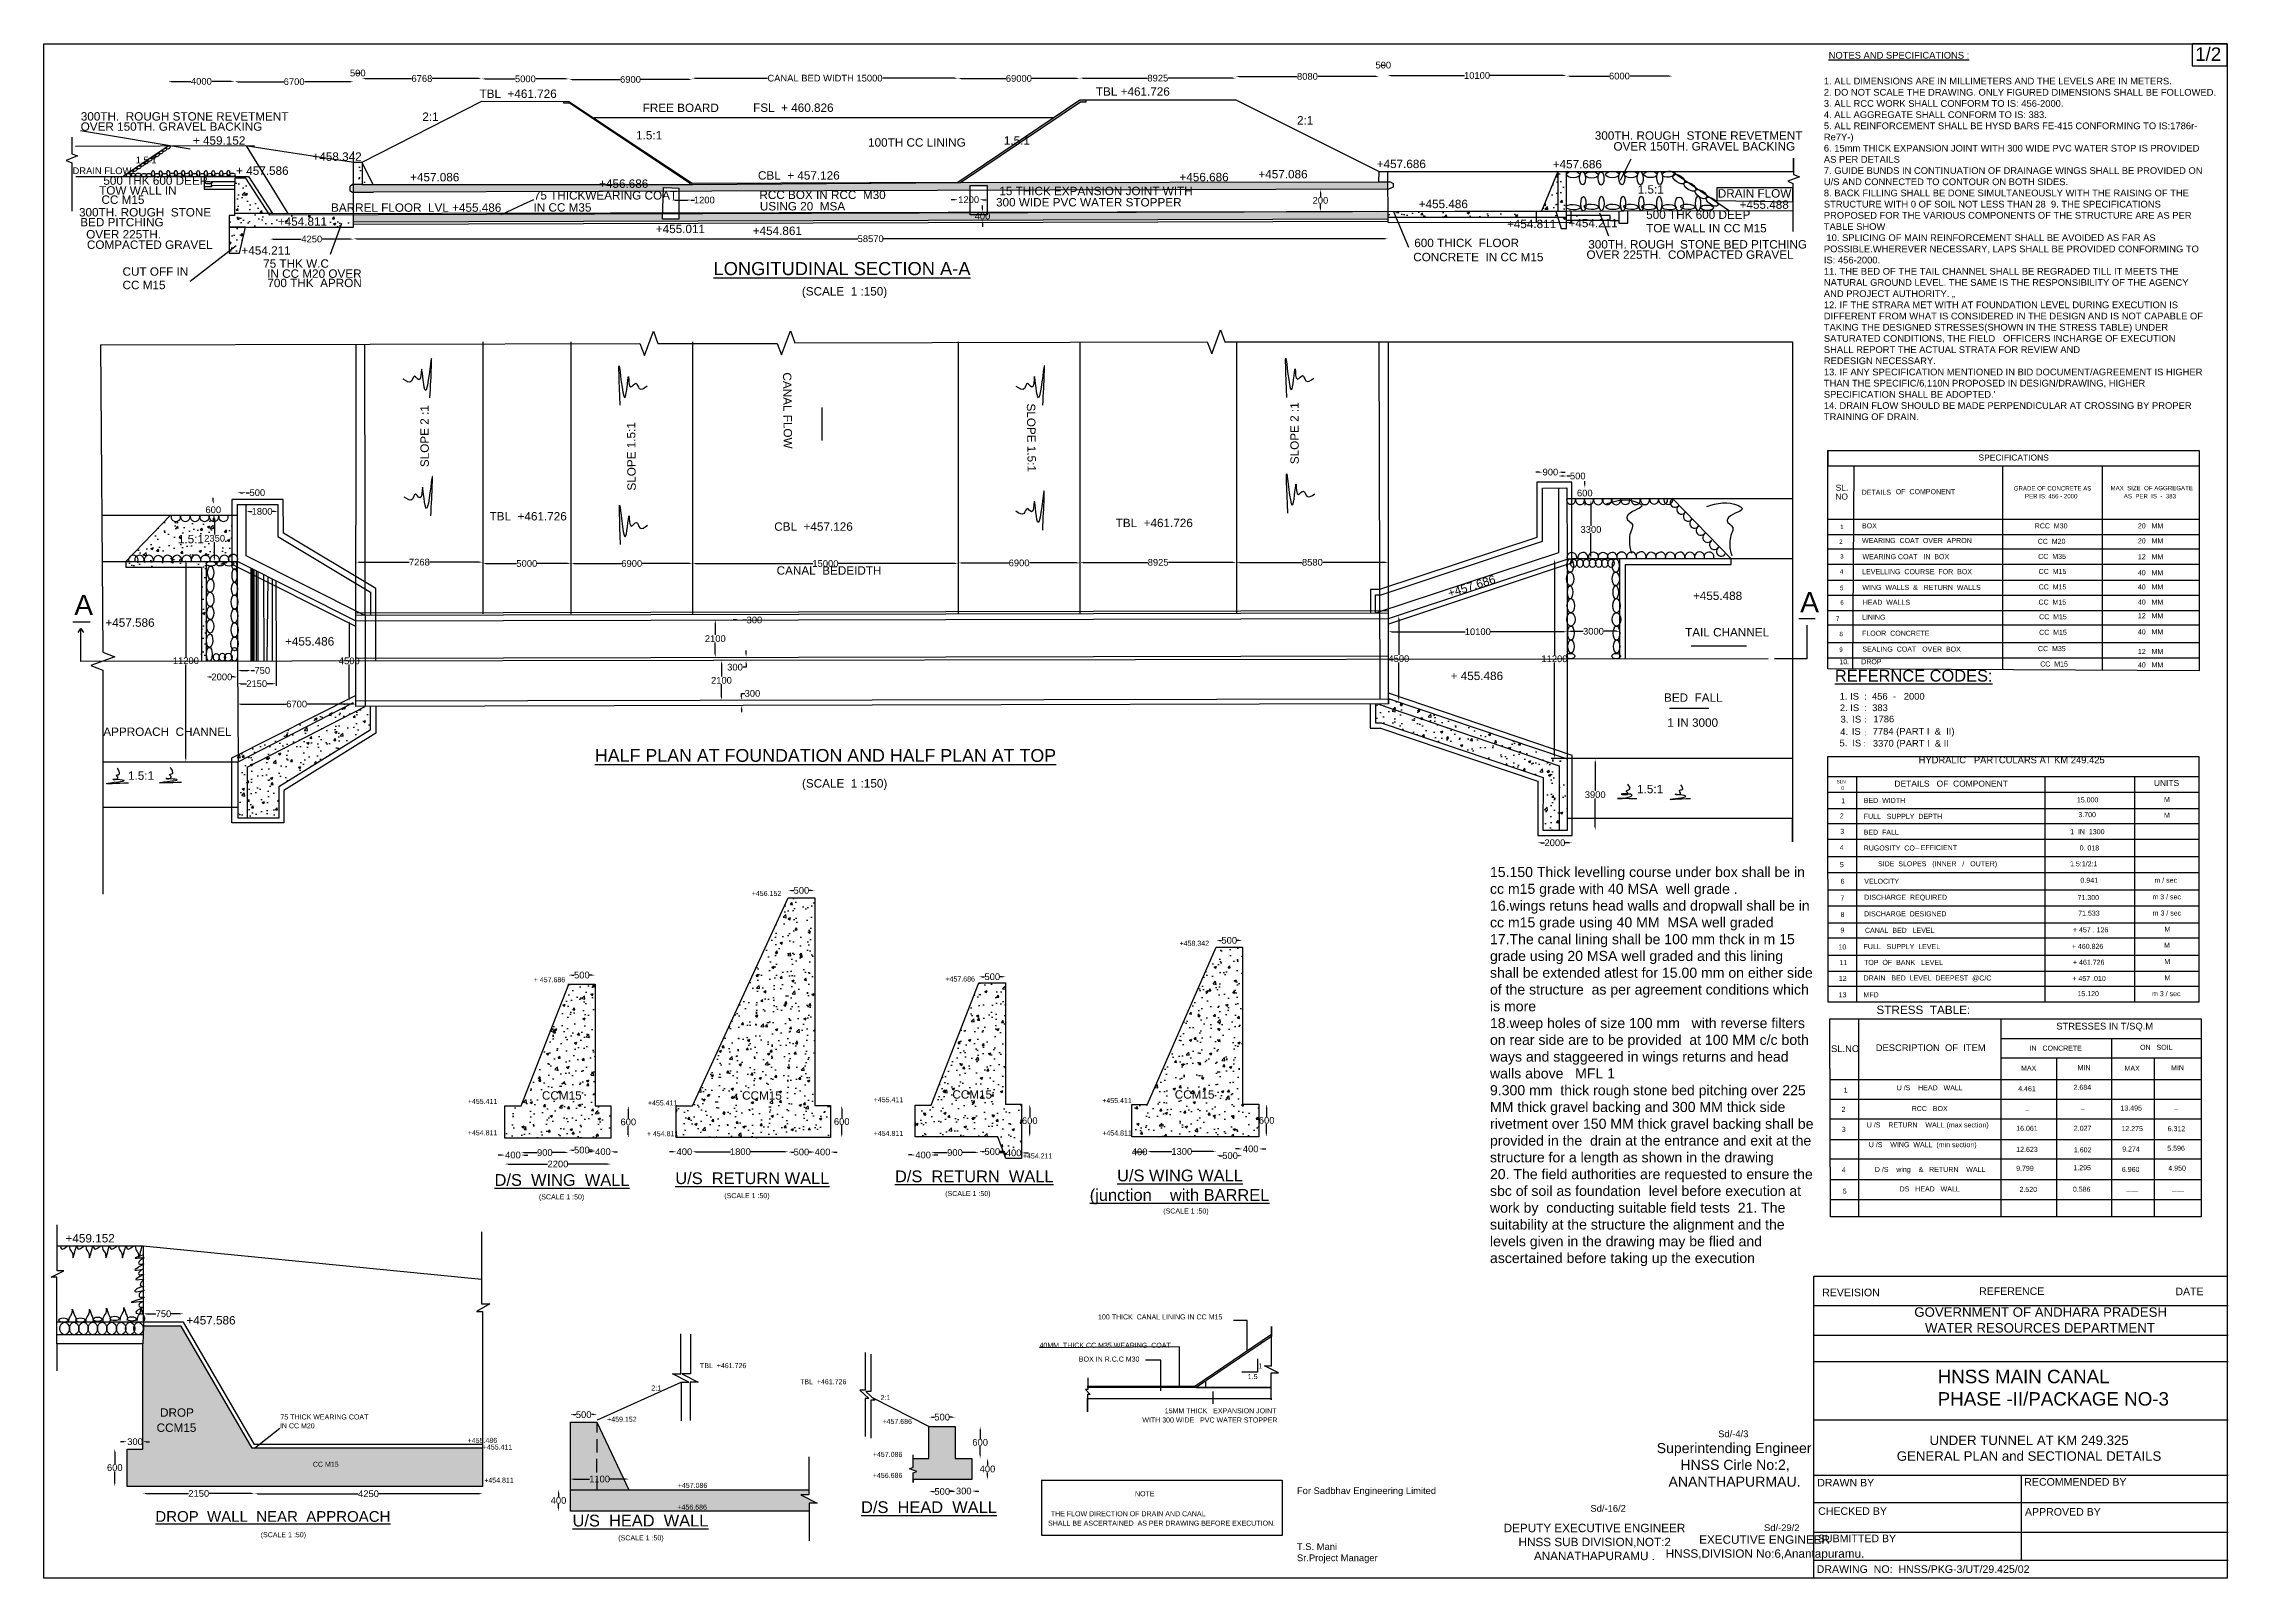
# Model space of a CAD drawing. Header units: inches. Extents: x 2054 to 2706, y -111 to 346.
import ezdxf

# ---------------------------------------------------------------- set-up
doc = ezdxf.new("R2010")
doc.units = ezdxf.units.IN
doc.header["$MEASUREMENT"] = 0
for name, color, linetype in [('DIMENSIONS', 7, 'Continuous'), ('DIMENSIONS @ 1', 7, 'Continuous'), ('DRAWING', 2, 'Continuous'), ('TEXT', 1, 'Continuous')]:
    doc.layers.add(name, color=color, linetype=linetype)
doc.styles.get("Standard").update_dxf_attribs({"font": 'arial.ttf', "height": 2})
doc.dimstyles.get("Standard").update_dxf_attribs({"dimtxt": 2, "dimasz": 1, "dimexe": 0.18, "dimexo": 0.0625, "dimgap": 0.09, "dimtad": 0, "dimtih": 1, "dimtoh": 1, "dimdec": 4, "dimzin": 0, "dimdsep": 46, "dimtxsty": 'Standard', "dimcen": 0.09, "dimse1": 1, "dimse2": 1, "dimadec": 0, "dimazin": 0, "dimtfac": 1, "dimtdec": 4, "dimtofl": 0, "dimtmove": 0, "dimatfit": 3, "dimfxl": 1, "dimtolj": 1, "dimtzin": 0, "dimarcsym": 0})
pattern_1 = [(50, (0, 0), (7.172602, -0.627521), [0.75, -8.25]), (355, (0, 0), (-1.387513, 7.521921), [0.6, -6.6]), (100.4514, (0.598, -0.052), (5.785094, 6.894395), [0.637402, -7.011421]), (46.1842, (0, 2), (10.67241, -1.65519), [1.125, -12.375]), (96.6356, (0.889, 1.862), (9.346627, 9.74118), [0.956103, -10.51713]), (351.1842, (0, 2), (9.34662, 9.741186), [0.9, -9.9]), (21, (1, 1.5), (5.96907, -4.026189), [0.75, -8.25]), (326, (1, 1.5), (2.433153, 7.2515), [0.6, -6.6]), (71.4514, (1.4974, 1.1645), (8.402226, 3.225305), [0.637402, -7.011421]), (37.5, (0, 0), (0.1215986, 3.3289385), [0, -6.52, 0, -6.7, 0, -6.625]), (7.5, (0, 0), (2.6306954, 3.944117), [0, -3.82, 0, -6.37, 0, -2.525]), (327.5, (-2.23, 0), (5.3382244, -0.2255487), [0, -2.5, 0, -7.8, 0, -10.35]), (317.5, (-3.23, 0), (5.831862, 1.00105), [0, -3.25, 0, -5.18, 0, -7.35])]

msp = doc.modelspace()

# ---------------------------------------------------------------- texts
at = {"layer": 'DIMENSIONS', "color": 0}
for s, height, p in [('%%UNOTES AND SPECIFICATIONS :', 2, (2586.43086, 341.48402)), ('1/2', 4, (2695.65141, 340.81594)), ('A', 6, (2577.957, 176.52792)), ('A', 6, (2063.57524, 175.68195))]:
    msp.add_text(s, height=height, dxfattribs=at).set_placement(p)
for s, rotation, p in [('CANAL FLOW', 270.65023407, (2274.77727, 247.95833)), ('SLOPE 2 :1', 90.12435785, (2169.2379, 219.75967)), ('SLOPE 1.5:1', 270.65023407, (2347.45916, 238.69708)), ('SLOPE 2 :1', 90.12435785, (2428.50658, 220.63532)), ('SLOPE 1.5:1', 90.41936604, (2230.9204, 212.77182))]:
    msp.add_text(s, height=2.5, rotation=rotation, dxfattribs=at).set_placement(p)
at = {"layer": 'DIMENSIONS', "color": 0, "insert": (2584.99656, 335.78722), "char_height": 2, "width": 113.1975303, "attachment_point": 1}
msp.add_mtext("1. ALL DIMENSIONS ARE IN MILLIMETERS AND THE LEVELS ARE IN METERS.  \\P2. DO NOT SCALE THE DRAWING. ONLY FIGURED DIMENSIONS SHALL BE FOLLOWED.   \\P3. ALL RCC WORK SHALL CONFORM TO IS: 456-2000.  \\P4. ALL AGGREGATE SHALL CONFORM TO IS: 383. \\P5. ALL REINFORCEMENT SHALL BE HYSD BARS FE-415 CONFORMING TO IS:1786r- Re7Y-) \\P6. 15mm THICK EXPANSION JOINT WITH 300 WIDE PVC WATER STOP IS PROVIDED AS PER DETAILS \\P7. GUIDE BUNDS IN CONTINUATION OF DRAINAGE WINGS SHALL BE PROVIDED ON U/S AND CONNECTED TO CONTOUR ON BOTH SIDES.  \\P8. BACK FILLING SHALL BE DONE SIMULTANEOUSLY WITH THE RAISING OF THE STRUCTURE WITH 0 OF SOIL NOT LESS THAN 28  9. THE SPECIFICATIONS PROPOSED FOR THE VARIOUS COMPONENTS OF THE STRUCTURE ARE AS PER TABLE SHOW\\P 10. SPLICING OF MAIN REINFORCEMENT SHALL BE AVOIDED AS FAR AS POSSIBLE.WHEREVER NECESSARY, LAPS SHALL BE PROVIDED CONFORMING TO IS: 456-2000.  \\P11. THE BED OF THE TAIL CHANNEL SHALL BE REGRADED TILL IT MEETS THE NATURAL GROUND LEVEL. THE SAME IS THE RESPONSIBILITY OF THE AGENCY AND PROJECT AUTHORITY. „ \\P12. IF THE STRARA MET WITH AT FOUNDATION LEVEL DURING EXECUTION IS DIFFERENT FROM WHAT IS CONSIDERED IN THE DESIGN AND IS NOT CAPABLE OF TAKING THE DESIGNED STRESSES(SHOWN IN THE STRESS TABLE) UNDER SATURATED CONDITIONS, THE FIELD   OFFICERS INCHARGE OF EXECUTION SHALL REPORT THE ACTUAL STRATA FOR REVIEW AND \\PREDESIGN NECESSARY.  \\P13. IF ANY SPECIFICATION MENTIONED IN BID DOCUMENT/AGREEMENT IS HIGHER THAN THE SPECIFIC/6,110N PROPOSED IN DESIGN/DRAWING, HIGHER SPECIFICATION SHALL BE ADOPTED.' \\P14. DRAIN FLOW SHOULD BE MADE PERPENDICULAR AT CROSSING BY PROPER TRAINING OF DRAIN.", dxfattribs=at)
at = {"layer": 'DIMENSIONS @ 1', "color": 0, "insert": (2485.49304, 100.59973), "char_height": 3, "width": 96.2849002, "attachment_point": 1}
msp.add_mtext('15.150 Thick levelling course under box shall be in cc m15 grade with 40 MSA  well grade . \\P16.wings retuns head walls and dropwall shall be in cc m15 grade using 40 MM  MSA well graded  \\P17.The canal lining shall be 100 mm thck in m 15 grade using 20 MSA well graded and this lining shall be extended atlest for 15.00 mm on either side of the structure  as per agreement conditions which is more  \\P18.weep holes of size 100 mm   with reverse filters on rear side are to be provided  at 100 MM c/c both ways and staggeered in wings returns and head walls above   MFL 1\\P9.300 mm  thick rough stone bed pitching over 225 MM thick gravel backing and 300 MM thick side rivetment over 150 MM thick gravel backing shall be provided in the  drain at the entrance and exit at the structure for a length as shown in the drawing \\P20. The field authorities are requested to ensure the sbc of soil as foundation  level before execution at work by  conducting suitable field tests  21. The suitability at the structure the alignment and the levels given in the drawing may be flied and ascertained before taking up the execution ', dxfattribs=at)
at = {"layer": 'TEXT', "color": 0}
for s, height, p in [('TBL  +461.726', 2.5, (2184.34644, 329.77156)), ('TBL +461.726', 2.5, (2368.03817, 330.43614)), ('300TH.  ROUGH STONE REVETMENT', 2.5, (2065.51647, 323.01659)), ('FREE BOARD', 2.5, (2232.97048, 325.58038)), ('FSL  + 460.826', 2.5, (2265.88724, 325.61318)), ('OVER 150TH. GRAVEL BACKING', 2.5, (2065.47507, 319.98759)), ('2:1', 2.5, (2167.2924, 322.92731)), ('1.5:1', 2.5, (2231.0144, 317.40051)), ('2:1', 2.5, (2427.99119, 321.84083)), ('300TH. ROUGH  STONE REVETMENT', 2.5, (2516.7262, 317.31075)), ('+ 459.152', 2.5, (2098.92697, 315.8448)), ('+458.342', 2.5, (2134.55889, 311.03813)), ('100TH CC LINING', 2.5, (2300.14615, 315.24762)), ('1.5:1', 2.5, (2340.61272, 315.83217)), ('OVER 150TH. GRAVEL BACKING', 2.5, (2522.29704, 314.0926)), ('DRAIN FLOW', 2, (2063.05433, 307.06833)), ('500 THK 600 DEEP', 2.5, (2072.23098, 303.88312)), ('1.5:1', 2, (2081.8731, 310.25912)), ('+ 457.586', 2.5, (2111.80765, 306.84701)), ('+457.086', 2.5, (2163.66892, 304.91806)), ('CBL  + 457.126', 2.5, (2267.3287, 305.42483)), ('+456.686', 2.5, (2392.95313, 304.93411)), ('+457.086', 2.5, (2416.46746, 305.80864)), ('+457.686', 2.5, (2451.72843, 308.86076)), ('+457.686', 2.5, (2504.18848, 308.7812)), ('TOW WALL IN ', 2.5, (2070.98064, 300.95599)), ('CC M15', 2.5, (2071.67603, 298.20374)), ('75 THICKWEARING COAT', 2.5, (2200.54596, 299.4879)), ('+456.686', 2.5, (2219.98497, 302.97411)), ('RCC BOX IN RCC  M30', 2.5, (2267.75219, 299.64181)), ('300 WIDE PVC WATER STOPPER', 2.5, (2338.28049, 297.42989)), ('15 THICK EXPANSION JOINT WITH', 2.5, (2339.2532, 300.78818)), ('1.5:1', 2.5, (2529.51637, 301.26819)), ('DRAIN FLOW', 2.5, (2553.38382, 300.07854)), ('300TH. ROUGH  STONE', 2.5, (2064.98017, 294.44706)), ('BED PITCHING', 2.5, (2065.34928, 291.49758)), ('+454.811', 2.5, (2124.24113, 291.69311)), ('BARREL FLOOR  LVL +455.486', 2.5, (2140.08812, 295.84311)), ('IN CC M35', 2.5, (2200.42933, 295.88766)), ('USING 20  MSA', 2.5, (2267.89299, 296.24224)), ('+455.486', 2.5, (2464.24969, 296.92542)), ('+454.811', 2.5, (2490.54619, 290.96863)), ('+454.211', 2.5, (2508.90262, 291.21785)), ('500 THK 600 DEEP', 2.5, (2532.0442, 293.72817)), ('+455.488', 2.5, (2559.88523, 296.73226)), ('OVER 225TH.', 2.5, (2067.121, 287.88446)), ('COMPACTED GRAVEL', 2.5, (2067.34247, 284.78749)), ('+455.011', 2.5, (2236.89256, 289.49444)), ('+454.861', 2.5, (2265.7678, 288.93423)), ('600 THICK  FLOOR', 2.5, (2462.92228, 285.31582)), ('300TH. ROUGH  STONE BED PITCHING', 2.5, (2514.78805, 284.88713)), ('TOE WALL IN CC M15', 2.5, (2532.0442, 289.71214)), ('+454.211', 2.5, (2113.40883, 283.06525)), ('75 THK W.C ', 2.5, (2119.86949, 279.16518)), ('%%ULONGITUDINAL SECTION A-A', 3.9, (2254.08978, 276.96353)), ('CONCRETE  IN CC M15', 2.5, (2462.6214, 281.10406)), ('OVER 225TH.  COMPACTED GRAVEL', 2.5, (2514.26242, 281.82556)), ('CUT OFF IN', 2.5, (2077.95025, 276.78747)), ('CC M15', 2.5, (2077.95025, 272.77144)), ('700 THK  APRON', 2.5, (2121.11701, 273.38791)), ('IN CC M20 OVER', 2.5, (2121.06029, 276.16326)), ('(SCALE  1 :150)', 2.5, (2280.41736, 270.89346)), ('SPECIFICATIONS', 1.8, (2631.09346, 221.71058)), ('NO', 1.8, (2588.4078, 210.08311)), ('SL.', 1.8, (2588.50886, 212.72243)), ('DETAILS', 1.5, (2596.25438, 211.51699)), ('OF  COMPONENT', 1.5, (2606.43389, 211.69261)), ('GRADE OF CONCRETE AS', 1.3, (2641.61102, 212.78874)), ('PER IS: 456 - 2000', 1.3, (2644.93661, 210.44993)), ('MAX  SIZE  OF AGGREGATE', 1.3, (2670.45155, 212.85334)), ('AS  PER  IS  -  383', 1.3, (2674.39963, 210.45289)), ('TBL  +461.726', 2.5, (2187.3422, 203.85999)), ('CBL  +457.126', 2.5, (2272.19169, 200.79319)), ('TBL  +461.726', 2.5, (2373.92685, 201.87709)), ('1', 1.3, (2589.86749, 201.32173)), ('BOX', 1.5, (2596.35758, 201.53638)), ('RCC  M30', 1.5, (2647.83518, 201.50069)), ('20   MM', 1.5, (2678.59108, 201.49666)), ('1.5:1', 2.5, (2094.45231, 197.06199)), ('2', 1.3, (2589.56663, 196.8568)), ('WEARING  COAT  OVER  APRON ', 1.5, (2596.36386, 197.13589)), ('CC  M20', 1.5, (2648.73544, 196.89407)), ('20   MM', 1.5, (2678.59108, 197.02819)), ('CANAL  BEDEIDTH', 2.5, (2272.8921, 187.70196)), ('4', 1.3, (2589.78153, 188.01282)), ('3', 1.3, (2589.86749, 192.52068)), ('WEARING COAT   IN  BOX', 1.5, (2596.50355, 192.32614)), ('LEVELLING  COURSE  FOR  BOX', 1.5, (2596.42575, 187.85178)), ('CC  M35', 1.5, (2648.88146, 192.395)), ('CC  M15', 1.5, (2648.99724, 187.91394)), ('40   MM', 1.5, (2678.59108, 187.53063)), ('12   MM', 1.5, (2678.59108, 192.31566)), ('+455.488', 2.5, (2545.98263, 180.16593)), ('5', 1.3, (2589.82351, 183.09891)), ('WING  WALLS  &   RETURN  WALLS', 1.5, (2596.46881, 183.15997)), ('CC  M15', 1.5, (2649.00502, 183.30669)), ('40   MM', 1.5, (2678.59108, 183.29788)), ('6', 1.3, (2589.90947, 178.80572)), ('LINING', 1.5, (2596.37426, 174.2828)), ('HEAD  WALLS', 1.5, (2596.61062, 178.72139)), ('CC  M15', 1.5, (2648.95871, 178.77358)), ('CC  M15', 1.5, (2649.14394, 174.42551)), ('40   MM', 1.5, (2678.59108, 178.80285)), ('12   MM', 1.5, (2678.59108, 174.71925)), ('+457.586', 2.5, (2072.84316, 172.17479)), ('TAIL CHANNEL', 2.5, (2543.64684, 169.30185)), ('7', 1.3, (2588.61873, 173.94573)), ('8', 1.3, (2589.64858, 169.38242)), ('FLOOR  CONCRETE', 1.5, (2596.37437, 169.49513)), ('CC  M15', 1.5, (2649.14496, 169.77724)), ('40   MM', 1.5, (2678.59108, 169.93422)), ('+455.486', 2.5, (2126.36932, 166.58104)), ('9', 1.3, (2589.60561, 164.70283)), ('SEALING  COAT   OVER  BOX', 1.5, (2596.46892, 164.77323)), ('CC  M35', 1.5, (2648.8208, 164.92035)), ('12   MM', 1.5, (2678.59108, 164.06168)), ('+ 455.486', 2.5, (2473.76389, 156.3009)), ('%%UREFERNCE CODES:', 3.5, (2588.28021, 155.85311)), ('10.', 1.5, (2589.61219, 161.02278)), ('DROP ', 1.5, (2596.13812, 161.02278)), ('CC  M15', 1.5, (2649.46912, 160.34099)), ('40   MM', 1.5, (2678.59108, 160.07416)), ('BED  FALL', 2.5, (2537.35034, 149.83235)), ('1. IS  :  456  -   2000', 2, (2589.72151, 150.45531)), ('1 IN 3000', 2.5, (2538.33066, 142.3776)), ('2. IS  :  383', 2, (2589.77166, 147.04876)), ('3.', 2, (2589.97228, 143.64221)), ('IS', 2, (2593.48504, 143.64145)), (':', 1.5, (2597.09613, 143.74164)), ('1786', 2, (2599.75429, 143.69155)), ('APPROACH  CHANNEL', 2.5, (2072.21811, 139.65045)), ('5.', 2, (2589.67227, 136.51589)), ('4.', 2, (2589.87197, 139.88498)), ('IS', 2, (2593.33458, 139.98442)), ('IS', 2, (2593.48504, 136.52777)), (':', 1.5, (2596.84536, 136.57786)), (':', 1.5, (2597.09613, 139.78403)), ('7784 (PART I  &  II)', 2, (2599.55368, 140.03451)), ('3370 (PART I  & II', 2, (2599.60891, 136.46446)), ('%%UHALF PLAN AT FOUNDATION AND HALF PLAN AT TOP', 3.8, (2218.74223, 131.94109)), ('HYDRALIC   PARTCULARS AT KM 249.425', 2, (2613.2622, 131.49607)), ('1.5:1', 2.5, (2079.58727, 126.57872)), ('(SCALE  1 :150)', 2.5, (2280.45507, 124.27821)), ('1.5:1', 2.5, (2529.33012, 122.57811)), ('SLN', 1, (2588.79635, 125.52803)), ('O', 1, (2590.02149, 123.66585)), ('DETAILS   OF  COMPONENT', 1.8, (2606.03452, 124.54693)), ('UNITS', 1.8, (2683.34547, 124.72667)), ('1', 1.5, (2590.16132, 119.56271)), ('BED  WIDTH', 1.5, (2596.89779, 119.6834)), ('15.000', 1.5, (2660.4034, 119.85048)), ('M', 1.5, (2686.35983, 119.92852)), ('2', 1.5, (2589.73255, 115.06587)), ('3', 1.5, (2589.86164, 110.46897)), ('BED  FALL', 1.5, (2596.85523, 110.22209)), ('FULL   SUPPLY  DEPTH', 1.5, (2596.87429, 114.94235)), ('1  IN  1300', 1.5, (2658.39554, 110.37979)), ('3.700', 1.5, (2660.8496, 115.44939)), ('M', 1.5, (2686.35983, 115.2741)), ('4', 1.5, (2589.73376, 105.61952)), ('RUGOSITY  CO  ', 1.5, (2596.87164, 105.51576)), ('_', 1.5, (2612.30378, 106.37063)), ('EFFICIENT', 1.5, (2613.85704, 105.62598)), ('0. 018', 1.5, (2661.22452, 105.5383)), ('5', 1.5, (2589.77664, 100.56593)), ('SIDE  SLOPES   (INNER   /   OUTER)', 1.5, (2601.12528, 100.82555)), ('1.5:1/2:1', 1.5, (2658.37798, 100.80664)), ('+456.152', 1.5, (2265.47903, 91.96849)), ('7', 1.5, (2589.94824, 90.57748)), ('6', 1.5, (2589.99111, 95.58825)), ('VELOCITY', 1.5, (2597.04223, 95.6164)), ('DISCHARGE  REQUIRED', 1.5, (2597.03317, 90.83106)), ('71.300', 1.5, (2660.61009, 90.73734)), ('0.941', 1.5, (2661.46514, 95.89119)), ('m 3 / sec', 1.5, (2682.92085, 90.96455)), ('m / sec', 1.5, (2683.52162, 95.91519)), ('8', 1.5, (2589.97649, 85.6955)), ('DISCHARGE  DESIGNED', 1.5, (2596.97503, 85.89522)), ('71.533', 1.5, (2660.79349, 86.09666)), ('m 3 / sec', 1.5, (2682.99595, 86.12643)), ('+458.342', 1.5, (2392.97336, 77.12588)), ('9', 1.5, (2589.94665, 81.02517)), ('CANAL  BED   LEVEL', 1.5, (2597.24095, 80.97877)), ('+ 457 . 126', 1.5, (2659.23479, 81.14147)), ('M', 1.5, (2686.5269, 81.3023)), ('10', 1.5, (2589.34491, 76.03643)), ('11', 1.5, (2589.62249, 71.37359)), ('FULL   SUPPLY  LEVEL', 1.5, (2596.83725, 76.14273)), ('TOP  OF  BANK   LEVEL', 1.5, (2596.98145, 71.42538)), ('+ 460.826', 1.5, (2658.90098, 76.20159)), ('+ 461.726', 1.5, (2659.24742, 71.47228)), ('M', 1.5, (2686.3767, 76.53918)), ('M', 1.5, (2686.45229, 71.68421)), ('+ 457.686', 1.5, (2200.5064, 66.2637)), ('+457.686', 1.5, (2323.20036, 66.47573)), ('12', 1.5, (2589.45356, 66.64886)), ('DRAIN   BED  LEVEL  DEEPEST  @C/C', 1.5, (2596.83725, 66.78004)), ('+ 457 .010', 1.5, (2659.05495, 66.62761)), ('M', 1.5, (2686.52739, 66.80858)), ('13', 1.5, (2589.42428, 61.77331)), ('MFD', 1.5, (2596.80612, 61.77244)), ('STRESS  TABLE:', 2.5, (2600.67692, 56.79346)), ('15.120', 1.5, (2660.56397, 62.11444)), ('m 3 / sec', 1.5, (2682.80974, 62.10887)), ('STRESSES IN T/SQ.M', 2, (2654.25572, 52.17191)), ('SL.NO', 2, (2587.14367, 45.4591)), ('DESCRIPTION  OF  ITEM', 2, (2600.46033, 45.74281)), ('IN   CONCRETE', 1.5, (2646.3083, 45.87239)), ('ON   SOIL', 1.5, (2679.24355, 46.11586)), ('MAX', 1.5, (2643.77175, 39.92634)), ('MIN', 1.5, (2660.61217, 40.05353)), ('MAX', 1.5, (2674.60228, 39.86345)), ('MIN', 1.5, (2688.45968, 40.04321)), ('CCM15', 2.5, (2202.94282, 31.2656)), ('CCM15', 2.5, (2262.60669, 31.2656)), ('CCM15', 2.5, (2325.26627, 31.57098)), ('CCM15', 2.5, (2391.54157, 31.57098)), ('1', 1.5, (2590.89329, 33.34212)), ('U /S    HEAD   WALL', 1.5, (2606.69768, 34.06287)), ('4.461', 1.5, (2642.90771, 33.77595)), ('2.684', 1.5, (2659.41573, 34.20664)), ('+455.411', 1.5, (2180.87, 30.01004)), ('+455.411', 1.5, (2234.53148, 29.54363)), ('+455.411', 1.5, (2301.82459, 30.5015)), ('+455.411', 1.5, (2369.9437, 30.2502)), ('2', 1.5, (2590.27948, 27.62904)), ('RCC   BOX', 1.5, (2611.18027, 27.87348)), ('_', 1.5, (2645.06192, 28.52027)), ('_', 1.5, (2661.61134, 28.61866)), ('13.495', 1.5, (2673.39399, 28.02155)), ('_', 1.5, (2689.48098, 28.62164)), ('+454.811', 1.5, (2180.87, 20.65314)), ('+ 454.811', 1.5, (2234.22783, 20.3724)), ('+454.811', 1.5, (2301.82459, 20.46731)), ('+454.811', 1.5, (2369.9498, 20.57975)), ('3', 1.5, (2590.335, 21.67566)), ('U /S    RETURN    WALL (max section)', 1.5, (2597.7928, 22.99606)), ('16.061', 1.5, (2642.31565, 21.98566)), ('2.027', 1.5, (2659.47549, 21.98566)), ('12.275', 1.5, (2673.684, 21.90144)), ('6.312', 1.5, (2687.4565, 21.8805)), ('+454.211', 1.5, (2346.27896, 13.7505)), ('U /S    WING  WALL  (min section)', 1.5, (2598.39331, 17.10831)), ('12.623', 1.5, (2642.32581, 15.70708)), ('1.602', 1.5, (2659.49998, 15.56647)), ('9.274', 1.5, (2673.90563, 15.80082)), ('5.596', 1.5, (2687.3493, 16.03437)), ('%%UD/S  WING  WALL', 3.5, (2188.83328, 5.58391)), ('%%UU/S  RETURN WALL', 3.5, (2242.69629, 6.10974)), ('%%UD/S  RETURN  WALL', 3.5, (2308.16519, 6.66733)), ('%%UU/S WING WALL', 3.5, (2374.35627, 6.92737)), ('4', 1.5, (2590.34171, 9.60993)), ('D /S    wing    &   RETURN    WALL', 1.5, (2600.1945, 9.72571)), ('9.799', 1.5, (2642.30795, 10.05698)), ('1.295', 1.5, (2659.35155, 10.25571)), ('6.960', 1.5, (2673.80878, 9.72578)), ('4.950', 1.5, (2687.66553, 10.11441)), ('(SCALE 1 :50)', 1.5, (2202.05212, 1.55867)), ('(SCALE 1 :50)', 1.5, (2257.30095, 1.9207)), ('(SCALE 1 :50)', 1.5, (2323.13627, 2.55286)), ('%%U(junction    with BARREL', 3.5, (2366.20674, 1.11144)), ('5', 1.5, (2590.62302, 3.25344)), ('DS   HEAD   WALL', 1.5, (2607.57489, 3.92314)), ('2.520', 1.5, (2643.30619, 3.78597)), ('0.586', 1.5, (2659.21086, 3.82258)), ('___', 1.5, (2675.21952, 4.3585)), ('___', 1.5, (2688.82381, 4.26762)), ('(SCALE 1 :50)', 1.5, (2388.13065, -2.65905)), ('+459.152', 2.5, (2060.97243, -11.28299)), ('REVEISION', 2.256792, (2584.4982, -27.30494)), ('REFERENCE ', 2.256792, (2631.25959, -26.91378)), ('DATE', 2.256792, (2689.7658, -27.00631)), ('+457.586', 2.5, (2096.97014, -35.72175)), ('100 THICK  CANAL LINING IN CC M15', 1.5, (2368.68081, -34.21477)), ('40MM  THICK CC M35 WEARING  COAT', 1.5, (2351.24605, -42.67553)), ('BOX IN R.C.C M30', 1.5, (2362.9781, -46.78164)), ('TBL  +461.726', 1.5, (2250.05643, -48.73307)), ('TBL  +461.726', 1.5, (2279.8756, -53.52743)), ('1.5', 1.5, (2413.3054, -51.99601)), ('1', 1.5, (2416.43797, -48.81771)), ('2:1', 1.5, (2235.56062, -55.39885)), ('2:1', 1.5, (2303.87284, -58.25246)), ('DROP', 2.5, (2089.1356, -63.21485)), ('75 THICK WEARING COAT', 1.5, (2125.01956, -64.02955)), ('+459.152', 1.5, (2222.37964, -64.72409)), ('+457.686', 1.5, (2304.43219, -65.3666)), ('WITH 300 WIDE   PVC WATER STOPPER', 1.5, (2381.87239, -64.92982)), ('15MM THICK   EXPANSION JOINT', 1.5, (2388.5603, -62.18452)), ('CCM15', 2.5, (2088.11133, -67.72596)), ('IN CC M20', 1.5, (2124.86133, -66.66371)), ('+455.486', 1.5, (2180.81456, -71.00405)), ('+455.411', 1.5, (2185.32848, -73.00389)), ('Sd/-4/3', 2, (2553.49903, -69.31081)), ('CC M15', 1.5, (2134.6714, -78.12604)), ('+457.086', 1.5, (2301.56727, -75.18778)), ('+454.811', 1.5, (2185.75065, -82.87292)), ('+457.086', 1.5, (2243.43101, -84.42099)), ('+456.686', 1.5, (2301.56795, -81.43727)), ('DRAWN BY ', 2.256792, (2583.01549, -83.98253)), ('RECOMMENDED BY ', 2.2567916, (2644.71961, -83.76032)), ('+456.686', 1.5, (2243.31923, -90.90414)), ('%%UD/S  HEAD  WALL', 3.5, (2298.05921, -91.90428)), ('NOTE', 1.5, (2379.69919, -86.8975)), ('Sd/-16/2', 2, (2515.428, -91.52129)), ('CHECKED BY ', 2.2567916, (2583.3032, -92.46038)), ('APPROVED BY ', 2.2567916, (2644.93231, -92.68339)), ('%%UDROP  WALL  NEAR  APPROACH', 3.2, (2087.74446, -94.53012)), ('(SCALE 1 :50)', 1.5, (2119.13726, -99.11038)), ('%%UU/S  HEAD  WALL', 3.5, (2212.07573, -95.91364)), ('SHALL BE ASCERTAINED  AS PER DRAWING BEFORE EXECUTION.', 1.5, (2353.79684, -95.67535)), ('THE FLOW DIRECTION OF DRAIN AND CANAL', 1.5, (2354.61255, -92.87458)), ('Sd/-29/2', 2, (2567.1693, -97.2728)), ('(SCALE 1 :50)', 1.5, (2225.71035, -100.05453)), ('SUBMITTED BY ', 2.2567916, (2583.23299, -100.60386)), ('DRAWING  NO:  HNSS/PKG-3/UT/29.425/02', 2.2567916, (2582.87204, -109.75332))]:
    msp.add_text(s, height=height, dxfattribs=at).set_placement(p)
msp.add_text('+457.686', height=2.5, rotation=17.41552378, dxfattribs=at).set_placement((2473.40048, 180.91002))
at = {"layer": 'TEXT', "color": 0, "attachment_point": 1}
for s, insert, char_height, width in [('\\pi5.2891;GOVERNMENT OF ANDHARA PRADESH   \\P\\pi8.4844;WATER RESOURCES DEPARTMENT ', (2606.66219, -30.61342), 2.8209896, 85.3749085), ('HNSS MAIN CANAL \\PPHASE -II/PACKAGE NO-3', (2618.91691, -49.22036), 4, 78.0070891), ('\\pi8.0682;Superintending Engineer \\P\\pi15.122;HNSS Cirle No:2, \\P\\pi11.577;ANANTHAPURMAU.', (2527.11421, -71.05022), 3, 62.1412121), ('\\pi15.634;UNDER TUNNEL AT KM 249.325\\P\\pi5.86;GENERAL PLAN and SECTIONAL DETAILS  ', (2600.86976, -68.81446), 2.8209896, 90.1516815), ('For Sadbhav Engineering Limited  \\P\\P\\P\\P\\PT.S. Mani \\PSr.Project Manager ', (2427.96068, -84.24958), 2, 42.3568594), ('\\pi1.9936;DEPUTY EXECUTIVE ENGINEER  \\P\\pi6.4351;HNSS SUB DIVISION,NOT:2 \\P\\pi11.014;ANANATHAPURAMU .', (2487.56832, -95.11078), 2.5, 57.8174339), ('\\pi12.009;EXECUTIVE ENGINEER  \\P\\pi2.0424;HNSS,DIVISION No:6,Anantapuramu.', (2535.81192, -98.56304), 2.5, 62.7051856)]:
    msp.add_mtext(s, dxfattribs=dict(at, insert=insert, char_height=char_height, width=width))

# ---------------------------------------------------------------- blocks, each defined once
blk = doc.blocks.new('*D1')
at = {"layer": 'Defpoints', "color": 0, "transparency": 16777216}
for p in [(2111.37, 334.7), (2091.53, 315.47), (2111.37, 315.54)]:
    blk.add_point(p, dxfattribs=at)
at = {"layer": 'DIMENSIONS', "color": 0, "lineweight": -2, "transparency": 16777216}
for p, q in [((2092.53, 334.7), (2098.34, 334.7)), ((2110.37, 334.7), (2104.56, 334.7))]:
    blk.add_line(p, q, dxfattribs=at)
at = {"layer": 'DIMENSIONS', "color": 0, "transparency": 16777216}
for points in [[(2092.53, 334.87), (2092.53, 334.54), (2091.53, 334.7)], [(2110.37, 334.87), (2110.37, 334.54), (2111.37, 334.7)]]:
    blk.add_solid(points, dxfattribs=at)
at = {"layer": 'DIMENSIONS', "color": 0, "transparency": 16777216, "insert": (2101.45, 334.7), "char_height": 2, "attachment_point": 5}
blk.add_mtext('\\A1;4000', dxfattribs=at)
blk = doc.blocks.new('*D2')
at = {"layer": 'Defpoints', "color": 0, "transparency": 16777216}
for p in [(2146.81, 334.59), (2111.37, 315.6), (2146.81, 310.67)]:
    blk.add_point(p, dxfattribs=at)
at = {"layer": 'DIMENSIONS', "color": 0, "lineweight": -2, "transparency": 16777216}
for p, q in [((2112.37, 334.59), (2126.01, 334.59)), ((2145.81, 334.59), (2132.17, 334.59))]:
    blk.add_line(p, q, dxfattribs=at)
at = {"layer": 'DIMENSIONS', "color": 0, "transparency": 16777216}
for points in [[(2112.37, 334.76), (2112.37, 334.42), (2111.37, 334.59)], [(2145.81, 334.76), (2145.81, 334.42), (2146.81, 334.59)]]:
    blk.add_solid(points, dxfattribs=at)
at = {"layer": 'DIMENSIONS', "color": 0, "transparency": 16777216, "insert": (2129.09, 334.59), "char_height": 2, "attachment_point": 5}
blk.add_mtext('\\A1;6700', dxfattribs=at)
blk = doc.blocks.new('*D3')
at = {"layer": 'Defpoints', "color": 0, "transparency": 16777216}
for p in [(2149.31, 337.16), (2146.81, 310.67), (2149.31, 310.64)]:
    blk.add_point(p, dxfattribs=at)
at = {"layer": 'DIMENSIONS', "color": 0, "lineweight": -2, "transparency": 16777216}
blk.add_line((2147.81, 337.16), (2148.31, 337.16), dxfattribs=at)
at = {"layer": 'DIMENSIONS', "color": 0, "transparency": 16777216}
for points in [[(2147.81, 337.33), (2147.81, 336.99), (2146.81, 337.16)], [(2148.31, 337.33), (2148.31, 336.99), (2149.31, 337.16)]]:
    blk.add_solid(points, dxfattribs=at)
at = {"layer": 'DIMENSIONS', "color": 0, "transparency": 16777216, "insert": (2148.06, 337.16), "char_height": 2, "attachment_point": 5}
blk.add_mtext('\\A1;500', dxfattribs=at)
blk = doc.blocks.new('*D4')
at = {"layer": 'Defpoints', "color": 0, "transparency": 16777216}
for p in [(2185.02, 335.54), (2185.02, 328.76), (2149.31, 310.64)]:
    blk.add_point(p, dxfattribs=at)
at = {"layer": 'DIMENSIONS', "color": 0, "lineweight": -2, "transparency": 16777216}
for p, q in [((2150.31, 335.54), (2164.08, 335.54)), ((2184.02, 335.54), (2170.25, 335.54))]:
    blk.add_line(p, q, dxfattribs=at)
at = {"layer": 'DIMENSIONS', "color": 0, "transparency": 16777216}
for points in [[(2150.31, 335.71), (2150.31, 335.38), (2149.31, 335.54)], [(2184.02, 335.71), (2184.02, 335.38), (2185.02, 335.54)]]:
    blk.add_solid(points, dxfattribs=at)
at = {"layer": 'DIMENSIONS', "color": 0, "transparency": 16777216, "insert": (2167.17, 335.54), "char_height": 2, "attachment_point": 5}
blk.add_mtext('\\A1;6768', dxfattribs=at)
blk = doc.blocks.new('*D5')
at = {"layer": 'Defpoints', "color": 0, "transparency": 16777216}
for p in [(2211, 335.44), (2185.02, 328.76), (2211, 328.71)]:
    blk.add_point(p, dxfattribs=at)
at = {"layer": 'DIMENSIONS', "color": 0, "lineweight": -2, "transparency": 16777216}
for p, q in [((2186.02, 335.44), (2194.94, 335.44)), ((2210, 335.44), (2201.08, 335.44))]:
    blk.add_line(p, q, dxfattribs=at)
at = {"layer": 'DIMENSIONS', "color": 0, "transparency": 16777216}
for points in [[(2186.02, 335.61), (2186.02, 335.28), (2185.02, 335.44)], [(2210, 335.61), (2210, 335.28), (2211, 335.44)]]:
    blk.add_solid(points, dxfattribs=at)
at = {"layer": 'DIMENSIONS', "color": 0, "transparency": 16777216, "insert": (2198.01, 335.44), "char_height": 2, "attachment_point": 5}
blk.add_mtext('\\A1;5000', dxfattribs=at)
blk = doc.blocks.new('*D6')
at = {"layer": 'Defpoints', "color": 0, "transparency": 16777216}
for p in [(2247.69, 335.27), (2211, 328.71), (2247.69, 304.33)]:
    blk.add_point(p, dxfattribs=at)
at = {"layer": 'DIMENSIONS', "color": 0, "lineweight": -2, "transparency": 16777216}
for p, q in [((2212, 335.27), (2226.26, 335.27)), ((2246.69, 335.27), (2232.42, 335.27))]:
    blk.add_line(p, q, dxfattribs=at)
at = {"layer": 'DIMENSIONS', "color": 0, "transparency": 16777216}
for points in [[(2212, 335.44), (2212, 335.11), (2211, 335.27)], [(2246.69, 335.44), (2246.69, 335.11), (2247.69, 335.27)]]:
    blk.add_solid(points, dxfattribs=at)
at = {"layer": 'DIMENSIONS', "color": 0, "transparency": 16777216, "insert": (2229.34, 335.27), "char_height": 2, "attachment_point": 5}
blk.add_mtext('\\A1;6900', dxfattribs=at)
blk = doc.blocks.new('*D7')
at = {"layer": 'Defpoints', "color": 0, "transparency": 16777216}
for p in [(2326.92, 335.65), (2247.69, 304.4), (2326.92, 304.7)]:
    blk.add_point(p, dxfattribs=at)
at = {"layer": 'DIMENSIONS', "color": 0, "lineweight": -2, "transparency": 16777216}
for p, q in [((2248.69, 335.65), (2270.19, 335.65)), ((2325.92, 335.65), (2304.41, 335.65))]:
    blk.add_line(p, q, dxfattribs=at)
at = {"layer": 'DIMENSIONS', "color": 0, "transparency": 16777216}
for points in [[(2248.69, 335.82), (2248.69, 335.49), (2247.69, 335.65)], [(2325.92, 335.82), (2325.92, 335.49), (2326.92, 335.65)]]:
    blk.add_solid(points, dxfattribs=at)
at = {"layer": 'DIMENSIONS', "color": 0, "transparency": 16777216, "insert": (2287.3, 335.65), "char_height": 2, "attachment_point": 5}
blk.add_mtext('\\A1;CANAL BED WIDTH 15000', dxfattribs=at)
blk = doc.blocks.new('*D8')
at = {"layer": 'Defpoints', "color": 0, "transparency": 16777216}
for p in [(2363.26, 335.56), (2363.26, 329.16), (2326.92, 304.76)]:
    blk.add_point(p, dxfattribs=at)
at = {"layer": 'DIMENSIONS', "color": 0, "lineweight": -2, "transparency": 16777216}
for p, q in [((2327.92, 335.56), (2341.24, 335.56)), ((2362.26, 335.56), (2348.95, 335.56))]:
    blk.add_line(p, q, dxfattribs=at)
at = {"layer": 'DIMENSIONS', "color": 0, "transparency": 16777216}
for points in [[(2327.92, 335.73), (2327.92, 335.39), (2326.92, 335.56)], [(2362.26, 335.73), (2362.26, 335.39), (2363.26, 335.56)]]:
    blk.add_solid(points, dxfattribs=at)
at = {"layer": 'DIMENSIONS', "color": 0, "transparency": 16777216, "insert": (2345.09, 335.56), "char_height": 2, "attachment_point": 5}
blk.add_mtext('\\A1;69000', dxfattribs=at)
blk = doc.blocks.new('*D9')
at = {"layer": 'Defpoints', "color": 0, "transparency": 16777216}
for p in [(2409.73, 335.66), (2363.26, 329.16), (2409.73, 329.16)]:
    blk.add_point(p, dxfattribs=at)
at = {"layer": 'DIMENSIONS', "color": 0, "lineweight": -2, "transparency": 16777216}
for p, q in [((2364.26, 335.66), (2383.41, 335.66)), ((2408.73, 335.66), (2389.58, 335.66))]:
    blk.add_line(p, q, dxfattribs=at)
at = {"layer": 'DIMENSIONS', "color": 0, "transparency": 16777216}
for points in [[(2364.26, 335.83), (2364.26, 335.49), (2363.26, 335.66)], [(2408.73, 335.83), (2408.73, 335.49), (2409.73, 335.66)]]:
    blk.add_solid(points, dxfattribs=at)
at = {"layer": 'DIMENSIONS', "color": 0, "transparency": 16777216, "insert": (2386.5, 335.66), "char_height": 2, "attachment_point": 5}
blk.add_mtext('\\A1;8925', dxfattribs=at)
blk = doc.blocks.new('*D10')
at = {"layer": 'Defpoints', "color": 0, "transparency": 16777216}
for p in [(2452.44, 336.17), (2409.73, 329.16), (2452.44, 307.84)]:
    blk.add_point(p, dxfattribs=at)
at = {"layer": 'DIMENSIONS', "color": 0, "lineweight": -2, "transparency": 16777216}
for p, q in [((2410.73, 336.17), (2428.01, 336.17)), ((2451.44, 336.17), (2434.16, 336.17))]:
    blk.add_line(p, q, dxfattribs=at)
at = {"layer": 'DIMENSIONS', "color": 0, "transparency": 16777216}
for points in [[(2410.73, 336.33), (2410.73, 336), (2409.73, 336.17)], [(2451.44, 336.33), (2451.44, 336), (2452.44, 336.17)]]:
    blk.add_solid(points, dxfattribs=at)
at = {"layer": 'DIMENSIONS', "color": 0, "transparency": 16777216, "insert": (2431.09, 336.17), "char_height": 2, "attachment_point": 5}
blk.add_mtext('\\A1;8080', dxfattribs=at)
blk = doc.blocks.new('*D11')
at = {"layer": 'Defpoints', "color": 0, "transparency": 16777216}
for p in [(2454.94, 339.53), (2452.44, 307.84), (2454.94, 307.84)]:
    blk.add_point(p, dxfattribs=at)
at = {"layer": 'DIMENSIONS', "color": 0, "lineweight": -2, "transparency": 16777216}
blk.add_line((2453.44, 339.53), (2453.94, 339.53), dxfattribs=at)
at = {"layer": 'DIMENSIONS', "color": 0, "transparency": 16777216}
for points in [[(2453.44, 339.7), (2453.44, 339.36), (2452.44, 339.53)], [(2453.94, 339.7), (2453.94, 339.36), (2454.94, 339.53)]]:
    blk.add_solid(points, dxfattribs=at)
at = {"layer": 'DIMENSIONS', "color": 0, "transparency": 16777216, "insert": (2453.69, 339.53), "char_height": 2, "attachment_point": 5}
blk.add_mtext('\\A1;500', dxfattribs=at)
blk = doc.blocks.new('*D12')
at = {"layer": 'Defpoints', "color": 0, "transparency": 16777216}
for p in [(2508.33, 336.44), (2454.94, 307.9), (2508.33, 307.84)]:
    blk.add_point(p, dxfattribs=at)
at = {"layer": 'DIMENSIONS', "color": 0, "lineweight": -2, "transparency": 16777216}
for p, q in [((2455.94, 336.44), (2477.88, 336.44)), ((2507.33, 336.44), (2485.39, 336.44))]:
    blk.add_line(p, q, dxfattribs=at)
at = {"layer": 'DIMENSIONS', "color": 0, "transparency": 16777216}
for points in [[(2455.94, 336.61), (2455.94, 336.27), (2454.94, 336.44)], [(2507.33, 336.61), (2507.33, 336.27), (2508.33, 336.44)]]:
    blk.add_solid(points, dxfattribs=at)
at = {"layer": 'DIMENSIONS', "color": 0, "transparency": 16777216, "insert": (2481.63, 336.44), "char_height": 2, "attachment_point": 5}
blk.add_mtext('\\A1;10100', dxfattribs=at)
blk = doc.blocks.new('*D13')
at = {"layer": 'Defpoints', "color": 0, "transparency": 16777216}
for p in [(2539.82, 336.27), (2508.33, 307.84), (2539.82, 307.84)]:
    blk.add_point(p, dxfattribs=at)
at = {"layer": 'DIMENSIONS', "color": 0, "lineweight": -2, "transparency": 16777216}
for p, q in [((2509.33, 336.27), (2520.99, 336.27)), ((2538.82, 336.27), (2527.15, 336.27))]:
    blk.add_line(p, q, dxfattribs=at)
at = {"layer": 'DIMENSIONS', "color": 0, "transparency": 16777216}
for points in [[(2509.33, 336.44), (2509.33, 336.1), (2508.33, 336.27)], [(2538.82, 336.44), (2538.82, 336.1), (2539.82, 336.27)]]:
    blk.add_solid(points, dxfattribs=at)
at = {"layer": 'DIMENSIONS', "color": 0, "transparency": 16777216, "insert": (2524.07, 336.27), "char_height": 2, "attachment_point": 5}
blk.add_mtext('\\A1;6000', dxfattribs=at)
blk = doc.blocks.new('*D14')
at = {"layer": 'Defpoints', "color": 0, "transparency": 16777216}
for p in [(2121.88, 294.81), (2146.81, 294.81), (2146.81, 287.7)]:
    blk.add_point(p, dxfattribs=at)
at = {"layer": 'DIMENSIONS', "color": 0, "lineweight": -2, "transparency": 16777216}
for p, q in [((2122.88, 287.7), (2131.23, 287.7)), ((2145.81, 287.7), (2137.46, 287.7))]:
    blk.add_line(p, q, dxfattribs=at)
at = {"layer": 'DIMENSIONS', "color": 0, "transparency": 16777216}
for points in [[(2122.88, 287.86), (2122.88, 287.53), (2121.88, 287.7)], [(2145.81, 287.86), (2145.81, 287.53), (2146.81, 287.7)]]:
    blk.add_solid(points, dxfattribs=at)
at = {"layer": 'DIMENSIONS', "color": 0, "transparency": 16777216, "insert": (2134.35, 287.7), "char_height": 2, "attachment_point": 5}
blk.add_mtext('\\A1;4250', dxfattribs=at)
blk = doc.blocks.new('*D15')
at = {"layer": 'Defpoints', "color": 0, "transparency": 16777216}
for p in [(2146.81, 291.13), (2455.03, 292.77), (2455.03, 287.79)]:
    blk.add_point(p, dxfattribs=at)
at = {"layer": 'DIMENSIONS', "color": 0, "lineweight": -2, "transparency": 16777216}
for p, q in [((2147.81, 287.79), (2297.07, 287.79)), ((2454.03, 287.79), (2304.77, 287.79))]:
    blk.add_line(p, q, dxfattribs=at)
at = {"layer": 'DIMENSIONS', "color": 0, "transparency": 16777216}
for points in [[(2147.81, 287.96), (2147.81, 287.62), (2146.81, 287.79)], [(2454.03, 287.96), (2454.03, 287.62), (2455.03, 287.79)]]:
    blk.add_solid(points, dxfattribs=at)
at = {"layer": 'DIMENSIONS', "color": 0, "transparency": 16777216, "insert": (2300.92, 287.79), "char_height": 2, "attachment_point": 5}
blk.add_mtext('\\A1;58570', dxfattribs=at)
blk = doc.blocks.new('*D16')
at = {"layer": 'Defpoints', "color": 0, "transparency": 16777216}
for p in [(2434.96, 302.53), (2434.96, 295.91), (2434.97, 295.91)]:
    blk.add_point(p, dxfattribs=at)
at = {"layer": 'DIMENSIONS', "color": 0, "lineweight": -2, "transparency": 16777216}
for p, q in [((2434.96, 301.53), (2434.96, 300.33)), ((2434.96, 296.91), (2434.96, 298.11))]:
    blk.add_line(p, q, dxfattribs=at)
at = {"layer": 'DIMENSIONS', "color": 0, "transparency": 16777216}
for points in [[(2434.79, 301.53), (2435.12, 301.53), (2434.96, 302.53)], [(2434.79, 296.91), (2435.12, 296.91), (2434.96, 295.91)]]:
    blk.add_solid(points, dxfattribs=at)
at = {"layer": 'DIMENSIONS', "color": 0, "transparency": 16777216, "insert": (2434.96, 299.22), "char_height": 2, "attachment_point": 5}
blk.add_mtext('\\A1;200', dxfattribs=at)
blk = doc.blocks.new('*D17')
at = {"layer": 'Defpoints', "color": 0, "transparency": 16777216}
for p in [(2241.65, 302.98), (2247.37, 304.01), (2247.37, 299.33)]:
    blk.add_point(p, dxfattribs=at)
at = {"layer": 'DIMENSIONS', "color": 0, "lineweight": -2, "transparency": 16777216}
for p, q in [((2242.65, 299.33), (2246.37, 299.33)), ((2247.37, 299.33), (2248.37, 299.33))]:
    blk.add_line(p, q, dxfattribs=at)
at = {"layer": 'DIMENSIONS', "color": 0, "transparency": 16777216}
for points in [[(2242.65, 299.5), (2242.65, 299.16), (2241.65, 299.33)], [(2246.37, 299.5), (2246.37, 299.16), (2247.37, 299.33)]]:
    blk.add_solid(points, dxfattribs=at)
at = {"layer": 'DIMENSIONS', "color": 0, "transparency": 16777216, "insert": (2251.34, 299.33), "char_height": 2, "attachment_point": 5}
blk.add_mtext('\\A1;1200', dxfattribs=at)
blk = doc.blocks.new('*D18')
at = {"layer": 'Defpoints', "color": 0, "transparency": 16777216}
for p in [(2326.92, 304.7), (2333.35, 303.63), (2326.92, 299.44)]:
    blk.add_point(p, dxfattribs=at)
at = {"layer": 'DIMENSIONS', "color": 0, "lineweight": -2, "transparency": 16777216}
for p, q in [((2325.92, 299.44), (2324.92, 299.44)), ((2334.35, 299.44), (2335.35, 299.44))]:
    blk.add_line(p, q, dxfattribs=at)
at = {"layer": 'DIMENSIONS', "color": 0, "transparency": 16777216}
for points in [[(2325.92, 299.6), (2325.92, 299.27), (2326.92, 299.44)], [(2334.35, 299.6), (2334.35, 299.27), (2333.35, 299.44)]]:
    blk.add_solid(points, dxfattribs=at)
at = {"layer": 'DIMENSIONS', "color": 0, "transparency": 16777216, "insert": (2330.13, 299.44), "char_height": 2, "attachment_point": 5}
blk.add_mtext('\\A1;1200', dxfattribs=at)
blk = doc.blocks.new('*D19')
at = {"layer": 'Defpoints', "color": 0, "transparency": 16777216}
for p in [(2334.24, 295.71), (2334.24, 293.37), (2334.24, 293.37)]:
    blk.add_point(p, dxfattribs=at)
at = {"layer": 'DIMENSIONS', "color": 0, "lineweight": -2, "transparency": 16777216}
for p, q in [((2334.24, 296.71), (2334.24, 297.71)), ((2334.24, 292.37), (2334.24, 291.37))]:
    blk.add_line(p, q, dxfattribs=at)
at = {"layer": 'DIMENSIONS', "color": 0, "transparency": 16777216}
for points in [[(2334.08, 296.71), (2334.41, 296.71), (2334.24, 295.71)], [(2334.08, 292.37), (2334.41, 292.37), (2334.24, 293.37)]]:
    blk.add_solid(points, dxfattribs=at)
at = {"layer": 'DIMENSIONS', "color": 0, "transparency": 16777216, "insert": (2334.24, 294.54), "char_height": 2, "attachment_point": 5}
blk.add_mtext('\\A1;400', dxfattribs=at)
blk = doc.blocks.new('*D20')
at = {"layer": 'Defpoints', "color": 0, "transparency": 16777216}
for p in [(2109.4, 205.42), (2105.41, 191.67), (2109.4, 191.67)]:
    blk.add_point(p, dxfattribs=at)
at = {"layer": 'DIMENSIONS', "color": 0, "lineweight": -2, "transparency": 16777216}
for p, q in [((2105.41, 204.42), (2105.41, 199.65)), ((2105.41, 192.67), (2105.41, 197.43))]:
    blk.add_line(p, q, dxfattribs=at)
at = {"layer": 'DIMENSIONS', "color": 0, "transparency": 16777216}
for points in [[(2105.25, 204.42), (2105.58, 204.42), (2105.41, 205.42)], [(2105.25, 192.67), (2105.58, 192.67), (2105.41, 191.67)]]:
    blk.add_solid(points, dxfattribs=at)
at = {"layer": 'DIMENSIONS', "color": 0, "transparency": 16777216, "insert": (2105.41, 198.54), "char_height": 2, "attachment_point": 5}
blk.add_mtext('\\A1;2350', dxfattribs=at)
blk = doc.blocks.new('*D21')
at = {"layer": 'Defpoints', "color": 0, "transparency": 16777216}
for p in [(2114.83, 207.74), (2124.23, 207.74), (2124.23, 206.54)]:
    blk.add_point(p, dxfattribs=at)
at = {"layer": 'DIMENSIONS', "color": 0, "lineweight": -2, "transparency": 16777216}
for p, q in [((2115.83, 206.54), (2116.55, 206.54)), ((2123.23, 206.54), (2122.51, 206.54))]:
    blk.add_line(p, q, dxfattribs=at)
at = {"layer": 'DIMENSIONS', "color": 0, "transparency": 16777216}
for points in [[(2115.83, 206.71), (2115.83, 206.37), (2114.83, 206.54)], [(2123.23, 206.71), (2123.23, 206.37), (2124.23, 206.54)]]:
    blk.add_solid(points, dxfattribs=at)
at = {"layer": 'DIMENSIONS', "color": 0, "transparency": 16777216, "insert": (2119.53, 206.54), "char_height": 2, "attachment_point": 5}
blk.add_mtext('\\A1;1800', dxfattribs=at)
blk = doc.blocks.new('*D22')
at = {"layer": 'Defpoints', "color": 0, "transparency": 16777216}
for p in [(2112.15, 208.64), (2114.83, 212.14), (2114.83, 208.64)]:
    blk.add_point(p, dxfattribs=at)
at = {"layer": 'DIMENSIONS', "color": 0, "lineweight": -2, "transparency": 16777216}
for p, q in [((2113.15, 212.14), (2113.83, 212.14)), ((2114.83, 212.14), (2115.83, 212.14))]:
    blk.add_line(p, q, dxfattribs=at)
at = {"layer": 'DIMENSIONS', "color": 0, "transparency": 16777216}
for points in [[(2113.15, 212.3), (2113.15, 211.97), (2112.15, 212.14)], [(2113.83, 212.3), (2113.83, 211.97), (2114.83, 212.14)]]:
    blk.add_solid(points, dxfattribs=at)
at = {"layer": 'DIMENSIONS', "color": 0, "transparency": 16777216, "insert": (2118.13, 212.14), "char_height": 2, "attachment_point": 5}
blk.add_mtext('\\A1;500', dxfattribs=at)
blk = doc.blocks.new('*D23')
at = {"layer": 'Defpoints', "color": 0, "transparency": 16777216}
for p in [(2112.15, 208.64), (2105, 205.42), (2112.15, 205.42)]:
    blk.add_point(p, dxfattribs=at)
at = {"layer": 'DIMENSIONS', "color": 0, "lineweight": -2, "transparency": 16777216}
for p, q in [((2105, 209.64), (2105, 210.64)), ((2105, 204.42), (2105, 203.42))]:
    blk.add_line(p, q, dxfattribs=at)
at = {"layer": 'DIMENSIONS', "color": 0, "transparency": 16777216}
for points in [[(2104.84, 209.64), (2105.17, 209.64), (2105, 208.64)], [(2104.84, 204.42), (2105.17, 204.42), (2105, 205.42)]]:
    blk.add_solid(points, dxfattribs=at)
at = {"layer": 'DIMENSIONS', "color": 0, "transparency": 16777216, "insert": (2105, 207.03), "char_height": 2, "attachment_point": 5}
blk.add_mtext('\\A1;600', dxfattribs=at)
blk = doc.blocks.new('*D24')
at = {"layer": 'Defpoints', "color": 0, "transparency": 16777216}
for p in [(2099.84, 192.14), (2096.83, 131.99), (2100.5, 131.99)]:
    blk.add_point(p, dxfattribs=at)
at = {"layer": 'DIMENSIONS', "color": 0, "lineweight": -2, "transparency": 16777216}
for p, q in [((2096.83, 191.14), (2096.83, 163.17)), ((2096.83, 132.99), (2096.83, 160.95))]:
    blk.add_line(p, q, dxfattribs=at)
at = {"layer": 'DIMENSIONS', "color": 0, "transparency": 16777216}
for points in [[(2096.66, 191.14), (2096.99, 191.14), (2096.83, 192.14)], [(2096.66, 132.99), (2096.99, 132.99), (2096.83, 131.99)]]:
    blk.add_solid(points, dxfattribs=at)
at = {"layer": 'DIMENSIONS', "color": 0, "transparency": 16777216, "insert": (2096.83, 162.06), "char_height": 2, "attachment_point": 5}
blk.add_mtext('\\A1;11200', dxfattribs=at)
blk = doc.blocks.new('*D25')
at = {"layer": 'Defpoints', "color": 0, "transparency": 16777216}
for p in [(2102.92, 161.92), (2112.2, 161.93), (2112.2, 157.23)]:
    blk.add_point(p, dxfattribs=at)
at = {"layer": 'DIMENSIONS', "color": 0, "lineweight": -2, "transparency": 16777216}
for p, q in [((2103.92, 157.23), (2104.47, 157.23)), ((2111.2, 157.23), (2110.65, 157.23))]:
    blk.add_line(p, q, dxfattribs=at)
at = {"layer": 'DIMENSIONS', "color": 0, "transparency": 16777216}
for points in [[(2103.92, 157.39), (2103.92, 157.06), (2102.92, 157.23)], [(2111.2, 157.39), (2111.2, 157.06), (2112.2, 157.23)]]:
    blk.add_solid(points, dxfattribs=at)
at = {"layer": 'DIMENSIONS', "color": 0, "transparency": 16777216, "insert": (2107.56, 157.23), "char_height": 2, "attachment_point": 5}
blk.add_mtext('\\A1;2000', dxfattribs=at)
blk = doc.blocks.new('*D26')
at = {"layer": 'Defpoints', "color": 0, "transparency": 16777216}
for p in [(2112.2, 161.87), (2116.31, 161.94), (2116.31, 159.16)]:
    blk.add_point(p, dxfattribs=at)
at = {"layer": 'DIMENSIONS', "color": 0, "lineweight": -2, "transparency": 16777216}
for p, q in [((2113.2, 159.16), (2115.31, 159.16)), ((2116.31, 159.16), (2117.31, 159.16))]:
    blk.add_line(p, q, dxfattribs=at)
at = {"layer": 'DIMENSIONS', "color": 0, "transparency": 16777216}
for points in [[(2113.2, 159.33), (2113.2, 158.99), (2112.2, 159.16)], [(2115.31, 159.33), (2115.31, 158.99), (2116.31, 159.16)]]:
    blk.add_solid(points, dxfattribs=at)
at = {"layer": 'DIMENSIONS', "color": 0, "transparency": 16777216, "insert": (2119.6, 159.16), "char_height": 2, "attachment_point": 5}
blk.add_mtext('\\A1;750', dxfattribs=at)
blk = doc.blocks.new('*D27')
at = {"layer": 'Defpoints', "color": 0, "transparency": 16777216}
for p in [(2112.2, 161.93), (2123.69, 161.95), (2123.69, 155.21)]:
    blk.add_point(p, dxfattribs=at)
at = {"layer": 'DIMENSIONS', "color": 0, "lineweight": -2, "transparency": 16777216}
for p, q in [((2113.2, 155.21), (2114.85, 155.21)), ((2122.69, 155.21), (2121.03, 155.21))]:
    blk.add_line(p, q, dxfattribs=at)
at = {"layer": 'DIMENSIONS', "color": 0, "transparency": 16777216}
for points in [[(2113.2, 155.37), (2113.2, 155.04), (2112.2, 155.21)], [(2122.69, 155.37), (2122.69, 155.04), (2123.69, 155.21)]]:
    blk.add_solid(points, dxfattribs=at)
at = {"layer": 'DIMENSIONS', "color": 0, "transparency": 16777216, "insert": (2117.94, 155.21), "char_height": 2, "attachment_point": 5}
blk.add_mtext('\\A1;2150', dxfattribs=at)
blk = doc.blocks.new('*D28')
at = {"layer": 'Defpoints', "color": 0, "transparency": 16777216}
for p in [(2112.2, 161.93), (2147.51, 150.07), (2147.51, 149.14)]:
    blk.add_point(p, dxfattribs=at)
at = {"layer": 'DIMENSIONS', "color": 0, "lineweight": -2, "transparency": 16777216}
for p, q in [((2113.2, 149.14), (2126.77, 149.14)), ((2146.51, 149.14), (2132.93, 149.14))]:
    blk.add_line(p, q, dxfattribs=at)
at = {"layer": 'DIMENSIONS', "color": 0, "transparency": 16777216}
for points in [[(2113.2, 149.31), (2113.2, 148.98), (2112.2, 149.14)], [(2146.51, 149.31), (2146.51, 148.98), (2147.51, 149.14)]]:
    blk.add_solid(points, dxfattribs=at)
at = {"layer": 'DIMENSIONS', "color": 0, "transparency": 16777216, "insert": (2129.85, 149.14), "char_height": 2, "attachment_point": 5}
blk.add_mtext('\\A1;6700', dxfattribs=at)
blk = doc.blocks.new('*D29')
at = {"layer": 'Defpoints', "color": 0, "transparency": 16777216}
for p in [(2147.52, 173.97), (2145.53, 150.07), (2147.57, 150.07)]:
    blk.add_point(p, dxfattribs=at)
at = {"layer": 'DIMENSIONS', "color": 0, "lineweight": -2, "transparency": 16777216}
for p, q in [((2145.53, 172.97), (2145.53, 163.13)), ((2145.53, 151.07), (2145.53, 160.91))]:
    blk.add_line(p, q, dxfattribs=at)
at = {"layer": 'DIMENSIONS', "color": 0, "transparency": 16777216}
for points in [[(2145.36, 172.97), (2145.69, 172.97), (2145.53, 173.97)], [(2145.36, 151.07), (2145.69, 151.07), (2145.53, 150.07)]]:
    blk.add_solid(points, dxfattribs=at)
at = {"layer": 'DIMENSIONS', "color": 0, "transparency": 16777216, "insert": (2145.53, 162.02), "char_height": 2, "attachment_point": 5}
blk.add_mtext('\\A1;4500', dxfattribs=at)
blk = doc.blocks.new('*D30')
at = {"layer": 'Defpoints', "color": 0, "transparency": 16777216}
for p in [(2147.52, 190.37), (2185.29, 191.43), (2185.29, 190.37)]:
    blk.add_point(p, dxfattribs=at)
at = {"layer": 'DIMENSIONS', "color": 0, "lineweight": -2, "transparency": 16777216}
for p, q in [((2148.52, 191.43), (2163.34, 191.43)), ((2184.29, 191.43), (2169.48, 191.43))]:
    blk.add_line(p, q, dxfattribs=at)
at = {"layer": 'DIMENSIONS', "color": 0, "transparency": 16777216}
for points in [[(2148.52, 191.6), (2148.52, 191.27), (2147.52, 191.43)], [(2184.29, 191.6), (2184.29, 191.27), (2185.29, 191.43)]]:
    blk.add_solid(points, dxfattribs=at)
at = {"layer": 'DIMENSIONS', "color": 0, "transparency": 16777216, "insert": (2166.41, 191.43), "char_height": 2, "attachment_point": 5}
blk.add_mtext('\\A1;7268', dxfattribs=at)
blk = doc.blocks.new('*D31')
at = {"layer": 'Defpoints', "color": 0, "transparency": 16777216}
for p in [(2185.29, 191.02), (2211.59, 191.02), (2211.59, 191.02)]:
    blk.add_point(p, dxfattribs=at)
at = {"layer": 'DIMENSIONS', "color": 0, "lineweight": -2, "transparency": 16777216}
for p, q in [((2186.29, 191.02), (2195.36, 191.02)), ((2210.59, 191.02), (2201.51, 191.02))]:
    blk.add_line(p, q, dxfattribs=at)
at = {"layer": 'DIMENSIONS', "color": 0, "transparency": 16777216}
for points in [[(2186.29, 191.19), (2186.29, 190.86), (2185.29, 191.02)], [(2210.59, 191.19), (2210.59, 190.86), (2211.59, 191.02)]]:
    blk.add_solid(points, dxfattribs=at)
at = {"layer": 'DIMENSIONS', "color": 0, "transparency": 16777216, "insert": (2198.44, 191.02), "char_height": 2, "attachment_point": 5}
blk.add_mtext('\\A1;5000', dxfattribs=at)
blk = doc.blocks.new('*D32')
at = {"layer": 'Defpoints', "color": 0, "transparency": 16777216}
for p in [(2211.59, 191.02), (2247.83, 191.02), (2247.83, 191.02)]:
    blk.add_point(p, dxfattribs=at)
at = {"layer": 'DIMENSIONS', "color": 0, "lineweight": -2, "transparency": 16777216}
for p, q in [((2212.59, 191.02), (2226.63, 191.02)), ((2246.83, 191.02), (2232.79, 191.02))]:
    blk.add_line(p, q, dxfattribs=at)
at = {"layer": 'DIMENSIONS', "color": 0, "transparency": 16777216}
for points in [[(2212.59, 191.19), (2212.59, 190.86), (2211.59, 191.02)], [(2246.83, 191.19), (2246.83, 190.86), (2247.83, 191.02)]]:
    blk.add_solid(points, dxfattribs=at)
at = {"layer": 'DIMENSIONS', "color": 0, "transparency": 16777216, "insert": (2229.71, 191.02), "char_height": 2, "attachment_point": 5}
blk.add_mtext('\\A1;6900', dxfattribs=at)
blk = doc.blocks.new('*D33')
at = {"layer": 'Defpoints', "color": 0, "transparency": 16777216}
for p in [(2247.83, 191.02), (2327.02, 191.02), (2327.02, 191.02)]:
    blk.add_point(p, dxfattribs=at)
at = {"layer": 'DIMENSIONS', "color": 0, "lineweight": -2, "transparency": 16777216}
for p, q in [((2248.83, 191.02), (2283.67, 191.02)), ((2326.02, 191.02), (2291.18, 191.02))]:
    blk.add_line(p, q, dxfattribs=at)
at = {"layer": 'DIMENSIONS', "color": 0, "transparency": 16777216}
for points in [[(2248.83, 191.19), (2248.83, 190.86), (2247.83, 191.02)], [(2326.02, 191.19), (2326.02, 190.86), (2327.02, 191.02)]]:
    blk.add_solid(points, dxfattribs=at)
at = {"layer": 'DIMENSIONS', "color": 0, "transparency": 16777216, "insert": (2287.43, 191.02), "char_height": 2, "attachment_point": 5}
blk.add_mtext('\\A1;15000', dxfattribs=at)
blk = doc.blocks.new('*D34')
at = {"layer": 'Defpoints', "color": 0, "transparency": 16777216}
for p in [(2327.02, 191.2), (2363.27, 191.2), (2363.27, 191.2)]:
    blk.add_point(p, dxfattribs=at)
at = {"layer": 'DIMENSIONS', "color": 0, "lineweight": -2, "transparency": 16777216}
for p, q in [((2328.02, 191.2), (2342.07, 191.2)), ((2362.27, 191.2), (2348.22, 191.2))]:
    blk.add_line(p, q, dxfattribs=at)
at = {"layer": 'DIMENSIONS', "color": 0, "transparency": 16777216}
for points in [[(2328.02, 191.37), (2328.02, 191.04), (2327.02, 191.2)], [(2362.27, 191.37), (2362.27, 191.04), (2363.27, 191.2)]]:
    blk.add_solid(points, dxfattribs=at)
at = {"layer": 'DIMENSIONS', "color": 0, "transparency": 16777216, "insert": (2345.15, 191.2), "char_height": 2, "attachment_point": 5}
blk.add_mtext('\\A1;6900', dxfattribs=at)
blk = doc.blocks.new('*D35')
at = {"layer": 'Defpoints', "color": 0, "transparency": 16777216}
for p in [(2363.27, 191.38), (2409.9, 191.38), (2409.9, 191.38)]:
    blk.add_point(p, dxfattribs=at)
at = {"layer": 'DIMENSIONS', "color": 0, "lineweight": -2, "transparency": 16777216}
for p, q in [((2364.27, 191.38), (2383.5, 191.38)), ((2408.9, 191.38), (2389.67, 191.38))]:
    blk.add_line(p, q, dxfattribs=at)
at = {"layer": 'DIMENSIONS', "color": 0, "transparency": 16777216}
for points in [[(2364.27, 191.55), (2364.27, 191.22), (2363.27, 191.38)], [(2408.9, 191.55), (2408.9, 191.22), (2409.9, 191.38)]]:
    blk.add_solid(points, dxfattribs=at)
at = {"layer": 'DIMENSIONS', "color": 0, "transparency": 16777216, "insert": (2386.59, 191.38), "char_height": 2, "attachment_point": 5}
blk.add_mtext('\\A1;8925', dxfattribs=at)
blk = doc.blocks.new('*D36')
at = {"layer": 'Defpoints', "color": 0, "transparency": 16777216}
for p in [(2409.9, 191.38), (2455.22, 191.38), (2455.22, 191.38)]:
    blk.add_point(p, dxfattribs=at)
at = {"layer": 'DIMENSIONS', "color": 0, "lineweight": -2, "transparency": 16777216}
for p, q in [((2410.9, 191.38), (2429.49, 191.38)), ((2454.22, 191.38), (2435.64, 191.38))]:
    blk.add_line(p, q, dxfattribs=at)
at = {"layer": 'DIMENSIONS', "color": 0, "transparency": 16777216}
for points in [[(2410.9, 191.55), (2410.9, 191.22), (2409.9, 191.38)], [(2454.22, 191.55), (2454.22, 191.22), (2455.22, 191.38)]]:
    blk.add_solid(points, dxfattribs=at)
at = {"layer": 'DIMENSIONS', "color": 0, "transparency": 16777216, "insert": (2432.56, 191.38), "char_height": 2, "attachment_point": 5}
blk.add_mtext('\\A1;8580', dxfattribs=at)
blk = doc.blocks.new('*D37')
at = {"layer": 'Defpoints', "color": 0, "transparency": 16777216}
for p in [(2256.43, 162.14), (2256.45, 150.31), (2256.45, 150.31)]:
    blk.add_point(p, dxfattribs=at)
at = {"layer": 'DIMENSIONS', "color": 0, "lineweight": -2, "transparency": 16777216}
for p, q in [((2256.45, 161.14), (2256.45, 157.33)), ((2256.45, 151.31), (2256.45, 155.11))]:
    blk.add_line(p, q, dxfattribs=at)
at = {"layer": 'DIMENSIONS', "color": 0, "transparency": 16777216}
for points in [[(2256.28, 161.14), (2256.62, 161.14), (2256.45, 162.14)], [(2256.28, 151.31), (2256.62, 151.31), (2256.45, 150.31)]]:
    blk.add_solid(points, dxfattribs=at)
at = {"layer": 'DIMENSIONS', "color": 0, "transparency": 16777216, "insert": (2256.45, 156.22), "char_height": 2, "attachment_point": 5}
blk.add_mtext('\\A1;2100', dxfattribs=at)
blk = doc.blocks.new('*D38')
at = {"layer": 'Defpoints', "color": 0, "transparency": 16777216}
for p in [(2256.4, 174.2), (2254.61, 163.09), (2256.42, 163.09)]:
    blk.add_point(p, dxfattribs=at)
at = {"layer": 'DIMENSIONS', "color": 0, "lineweight": -2, "transparency": 16777216}
for p, q in [((2254.61, 173.2), (2254.61, 169.76)), ((2254.61, 164.09), (2254.61, 167.53))]:
    blk.add_line(p, q, dxfattribs=at)
at = {"layer": 'DIMENSIONS', "color": 0, "transparency": 16777216}
for points in [[(2254.44, 173.2), (2254.77, 173.2), (2254.61, 174.2)], [(2254.44, 164.09), (2254.77, 164.09), (2254.61, 163.09)]]:
    blk.add_solid(points, dxfattribs=at)
at = {"layer": 'DIMENSIONS', "color": 0, "transparency": 16777216, "insert": (2254.61, 168.64), "char_height": 2, "attachment_point": 5}
blk.add_mtext('\\A1;2100', dxfattribs=at)
blk = doc.blocks.new('*D39')
at = {"layer": 'Defpoints', "color": 0, "transparency": 16777216}
for p in [(2260.72, 150.32), (2262.38, 150.32), (2260.72, 148.71)]:
    blk.add_point(p, dxfattribs=at)
at = {"layer": 'DIMENSIONS', "color": 0, "lineweight": -2, "transparency": 16777216}
for p, q in [((2262.38, 151.32), (2262.38, 152.32)), ((2262.38, 152.32), (2263.38, 152.32)), ((2262.38, 147.71), (2262.38, 146.71))]:
    blk.add_line(p, q, dxfattribs=at)
at = {"layer": 'DIMENSIONS', "color": 0, "transparency": 16777216}
for points in [[(2262.21, 151.32), (2262.55, 151.32), (2262.38, 150.32)], [(2262.21, 147.71), (2262.55, 147.71), (2262.38, 148.71)]]:
    blk.add_solid(points, dxfattribs=at)
at = {"layer": 'DIMENSIONS', "color": 0, "transparency": 16777216, "insert": (2265.68, 152.32), "char_height": 2, "attachment_point": 5}
blk.add_mtext('\\A1;300', dxfattribs=at)
blk = doc.blocks.new('*D40')
at = {"layer": 'Defpoints', "color": 0, "transparency": 16777216}
for p in [(2261.47, 163.1), (2261.47, 162.14), (2263.79, 162.14)]:
    blk.add_point(p, dxfattribs=at)
at = {"layer": 'DIMENSIONS', "color": 0, "lineweight": -2, "transparency": 16777216}
for p, q in [((2263.79, 164.1), (2263.79, 165.1)), ((2263.79, 160.14), (2262.79, 160.14)), ((2263.79, 161.14), (2263.79, 160.14))]:
    blk.add_line(p, q, dxfattribs=at)
at = {"layer": 'DIMENSIONS', "color": 0, "transparency": 16777216}
for points in [[(2263.62, 164.1), (2263.95, 164.1), (2263.79, 163.1)], [(2263.62, 161.14), (2263.95, 161.14), (2263.79, 162.14)]]:
    blk.add_solid(points, dxfattribs=at)
at = {"layer": 'DIMENSIONS', "color": 0, "transparency": 16777216, "insert": (2260.49, 160.14), "char_height": 2, "attachment_point": 5}
blk.add_mtext('\\A1;300', dxfattribs=at)
blk = doc.blocks.new('*D41')
at = {"layer": 'Defpoints', "color": 0, "transparency": 16777216}
for p in [(2261.97, 176.56), (2261.97, 174.21), (2261.97, 174.21)]:
    blk.add_point(p, dxfattribs=at)
at = {"layer": 'DIMENSIONS', "color": 0, "lineweight": -2, "transparency": 16777216}
for p, q in [((2260.97, 174.21), (2259.97, 174.21)), ((2262.97, 174.21), (2263.97, 174.21))]:
    blk.add_line(p, q, dxfattribs=at)
at = {"layer": 'DIMENSIONS', "color": 0, "transparency": 16777216}
for points in [[(2260.97, 174.38), (2260.97, 174.05), (2261.97, 174.21)], [(2262.97, 174.38), (2262.97, 174.05), (2261.97, 174.21)]]:
    blk.add_solid(points, dxfattribs=at)
at = {"layer": 'DIMENSIONS', "color": 0, "transparency": 16777216, "insert": (2266.27, 174.21), "char_height": 2, "attachment_point": 5}
blk.add_mtext('\\A1;300', dxfattribs=at)
blk = doc.blocks.new('*D42')
at = {"layer": 'Defpoints', "color": 0, "transparency": 16777216}
for p in [(2505.89, 218.26), (2501.11, 213.51), (2505.89, 213.51)]:
    blk.add_point(p, dxfattribs=at)
at = {"layer": 'DIMENSIONS', "color": 0, "lineweight": -2, "transparency": 16777216}
for p, q in [((2500.11, 218.26), (2499.11, 218.26)), ((2506.89, 218.26), (2507.89, 218.26))]:
    blk.add_line(p, q, dxfattribs=at)
at = {"layer": 'DIMENSIONS', "color": 0, "transparency": 16777216}
for points in [[(2500.11, 218.42), (2500.11, 218.09), (2501.11, 218.26)], [(2506.89, 218.42), (2506.89, 218.09), (2505.89, 218.26)]]:
    blk.add_solid(points, dxfattribs=at)
at = {"layer": 'DIMENSIONS', "color": 0, "transparency": 16777216, "insert": (2503.5, 218.26), "char_height": 2, "attachment_point": 5}
blk.add_mtext('\\A1;900', dxfattribs=at)
blk = doc.blocks.new('*D43')
at = {"layer": 'Defpoints', "color": 0, "transparency": 16777216}
for p in [(2508.36, 217.11), (2505.89, 213.51), (2508.36, 213.53)]:
    blk.add_point(p, dxfattribs=at)
at = {"layer": 'DIMENSIONS', "color": 0, "lineweight": -2, "transparency": 16777216}
for p, q in [((2506.89, 217.11), (2507.36, 217.11)), ((2508.36, 217.11), (2509.36, 217.11))]:
    blk.add_line(p, q, dxfattribs=at)
at = {"layer": 'DIMENSIONS', "color": 0, "transparency": 16777216}
for points in [[(2506.89, 217.28), (2506.89, 216.94), (2505.89, 217.11)], [(2507.36, 217.28), (2507.36, 216.94), (2508.36, 217.11)]]:
    blk.add_solid(points, dxfattribs=at)
at = {"layer": 'DIMENSIONS', "color": 0, "transparency": 16777216, "insert": (2511.65, 217.11), "char_height": 2, "attachment_point": 5}
blk.add_mtext('\\A1;500', dxfattribs=at)
blk = doc.blocks.new('*D44')
at = {"layer": 'Defpoints', "color": 0, "transparency": 16777216}
for p in [(2508.36, 213.59), (2508.38, 210.43), (2513.75, 210.43)]:
    blk.add_point(p, dxfattribs=at)
at = {"layer": 'DIMENSIONS', "color": 0, "lineweight": -2, "transparency": 16777216}
for p, q in [((2513.75, 214.59), (2513.75, 215.59)), ((2513.75, 209.43), (2513.75, 208.43))]:
    blk.add_line(p, q, dxfattribs=at)
at = {"layer": 'DIMENSIONS', "color": 0, "transparency": 16777216}
for points in [[(2513.58, 214.59), (2513.92, 214.59), (2513.75, 213.59)], [(2513.58, 209.43), (2513.92, 209.43), (2513.75, 210.43)]]:
    blk.add_solid(points, dxfattribs=at)
at = {"layer": 'DIMENSIONS', "color": 0, "transparency": 16777216, "insert": (2513.75, 212.01), "char_height": 2, "attachment_point": 5}
blk.add_mtext('\\A1;600', dxfattribs=at)
blk = doc.blocks.new('*D45')
at = {"layer": 'Defpoints', "color": 0, "transparency": 16777216}
for p in [(2512.34, 209.93), (2512.34, 192.4), (2515.58, 192.4)]:
    blk.add_point(p, dxfattribs=at)
at = {"layer": 'DIMENSIONS', "color": 0, "lineweight": -2, "transparency": 16777216}
for p, q in [((2515.58, 208.93), (2515.58, 202.27)), ((2515.58, 193.4), (2515.58, 200.05))]:
    blk.add_line(p, q, dxfattribs=at)
at = {"layer": 'DIMENSIONS', "color": 0, "transparency": 16777216}
for points in [[(2515.41, 208.93), (2515.74, 208.93), (2515.58, 209.93)], [(2515.41, 193.4), (2515.74, 193.4), (2515.58, 192.4)]]:
    blk.add_solid(points, dxfattribs=at)
at = {"layer": 'DIMENSIONS', "color": 0, "transparency": 16777216, "insert": (2515.58, 201.16), "char_height": 2, "attachment_point": 5}
blk.add_mtext('\\A1;3300', dxfattribs=at)
blk = doc.blocks.new('*D46')
at = {"layer": 'Defpoints', "color": 0, "transparency": 16777216}
for p in [(2455.22, 170.7), (2508.49, 170.7), (2508.49, 170.7)]:
    blk.add_point(p, dxfattribs=at)
at = {"layer": 'DIMENSIONS', "color": 0, "lineweight": -2, "transparency": 16777216}
for p, q in [((2456.22, 170.7), (2478.1, 170.7)), ((2507.49, 170.7), (2485.61, 170.7))]:
    blk.add_line(p, q, dxfattribs=at)
at = {"layer": 'DIMENSIONS', "color": 0, "transparency": 16777216}
for points in [[(2456.22, 170.87), (2456.22, 170.54), (2455.22, 170.7)], [(2507.49, 170.87), (2507.49, 170.54), (2508.49, 170.7)]]:
    blk.add_solid(points, dxfattribs=at)
at = {"layer": 'DIMENSIONS', "color": 0, "transparency": 16777216, "insert": (2481.86, 170.7), "char_height": 2, "attachment_point": 5}
blk.add_mtext('\\A1;10100', dxfattribs=at)
blk = doc.blocks.new('*D47')
at = {"layer": 'Defpoints', "color": 0, "transparency": 16777216}
for p in [(2508.49, 170.83), (2524.17, 170.83), (2524.17, 170.83)]:
    blk.add_point(p, dxfattribs=at)
at = {"layer": 'DIMENSIONS', "color": 0, "lineweight": -2, "transparency": 16777216}
for p, q in [((2509.49, 170.83), (2513.26, 170.83)), ((2523.17, 170.83), (2519.4, 170.83))]:
    blk.add_line(p, q, dxfattribs=at)
at = {"layer": 'DIMENSIONS', "color": 0, "transparency": 16777216}
for points in [[(2509.49, 170.99), (2509.49, 170.66), (2508.49, 170.83)], [(2523.17, 170.99), (2523.17, 170.66), (2524.17, 170.83)]]:
    blk.add_solid(points, dxfattribs=at)
at = {"layer": 'DIMENSIONS', "color": 0, "transparency": 16777216, "insert": (2516.33, 170.83), "char_height": 2, "attachment_point": 5}
blk.add_mtext('\\A1;3000', dxfattribs=at)
blk = doc.blocks.new('*D48')
at = {"layer": 'Defpoints', "color": 0, "transparency": 16777216}
for p in [(2457.67, 175.45), (2457.68, 149.91), (2458.33, 149.91)]:
    blk.add_point(p, dxfattribs=at)
at = {"layer": 'DIMENSIONS', "color": 0, "lineweight": -2, "transparency": 16777216}
for p, q in [((2458.33, 174.45), (2458.33, 163.79)), ((2458.33, 150.91), (2458.33, 161.57))]:
    blk.add_line(p, q, dxfattribs=at)
at = {"layer": 'DIMENSIONS', "color": 0, "transparency": 16777216}
for points in [[(2458.16, 174.45), (2458.49, 174.45), (2458.33, 175.45)], [(2458.16, 150.91), (2458.49, 150.91), (2458.33, 149.91)]]:
    blk.add_solid(points, dxfattribs=at)
at = {"layer": 'DIMENSIONS', "color": 0, "transparency": 16777216, "insert": (2458.33, 162.68), "char_height": 2, "attachment_point": 5}
blk.add_mtext('\\A1;4500', dxfattribs=at)
blk = doc.blocks.new('*D49')
at = {"layer": 'Defpoints', "color": 0, "transparency": 16777216}
for p in [(2508.49, 192.34), (2504.71, 132.92), (2508.07, 132.92)]:
    blk.add_point(p, dxfattribs=at)
at = {"layer": 'DIMENSIONS', "color": 0, "lineweight": -2, "transparency": 16777216}
for p, q in [((2504.71, 191.34), (2504.71, 163.74)), ((2504.71, 133.92), (2504.71, 161.52))]:
    blk.add_line(p, q, dxfattribs=at)
at = {"layer": 'DIMENSIONS', "color": 0, "transparency": 16777216}
for points in [[(2504.54, 191.34), (2504.88, 191.34), (2504.71, 192.34)], [(2504.54, 133.92), (2504.88, 133.92), (2504.71, 132.92)]]:
    blk.add_solid(points, dxfattribs=at)
at = {"layer": 'DIMENSIONS', "color": 0, "transparency": 16777216, "insert": (2504.71, 162.63), "char_height": 2, "attachment_point": 5}
blk.add_mtext('\\A1;11200', dxfattribs=at)
blk = doc.blocks.new('*D50')
at = {"layer": 'Defpoints', "color": 0, "transparency": 16777216}
for p in [(2508.63, 132.73), (2508.63, 111.58), (2516.85, 111.58)]:
    blk.add_point(p, dxfattribs=at)
at = {"layer": 'DIMENSIONS', "color": 0, "lineweight": -2, "transparency": 16777216}
for p, q in [((2516.85, 131.73), (2516.85, 123.26)), ((2516.85, 112.58), (2516.85, 121.04))]:
    blk.add_line(p, q, dxfattribs=at)
at = {"layer": 'DIMENSIONS', "color": 0, "transparency": 16777216}
for points in [[(2516.68, 131.73), (2517.02, 131.73), (2516.85, 132.73)], [(2516.68, 112.58), (2517.02, 112.58), (2516.85, 111.58)]]:
    blk.add_solid(points, dxfattribs=at)
at = {"layer": 'DIMENSIONS', "color": 0, "transparency": 16777216, "insert": (2516.85, 122.15), "char_height": 2, "attachment_point": 5}
blk.add_mtext('\\A1;3900', dxfattribs=at)
blk = doc.blocks.new('*D51')
at = {"layer": 'Defpoints', "color": 0, "transparency": 16777216}
for p in [(2499.71, 109.99), (2509.97, 109.99), (2509.97, 107.81)]:
    blk.add_point(p, dxfattribs=at)
at = {"layer": 'DIMENSIONS', "color": 0, "lineweight": -2, "transparency": 16777216}
for p, q in [((2500.71, 107.81), (2501.75, 107.81)), ((2508.97, 107.81), (2507.93, 107.81))]:
    blk.add_line(p, q, dxfattribs=at)
at = {"layer": 'DIMENSIONS', "color": 0, "transparency": 16777216}
for points in [[(2500.71, 107.97), (2500.71, 107.64), (2499.71, 107.81)], [(2508.97, 107.97), (2508.97, 107.64), (2509.97, 107.81)]]:
    blk.add_solid(points, dxfattribs=at)
at = {"layer": 'DIMENSIONS', "color": 0, "transparency": 16777216, "insert": (2504.84, 107.81), "char_height": 2, "attachment_point": 5}
blk.add_mtext('\\A1;2000', dxfattribs=at)
blk = doc.blocks.new('*D52')
at = {"layer": 'Defpoints', "color": 0, "transparency": 16777216}
for p in [(2223.47, 29.42), (2223.47, 19.83), (2228.69, 19.83)]:
    blk.add_point(p, dxfattribs=at)
at = {"layer": 'DIMENSIONS', "color": 0, "lineweight": -2, "transparency": 16777216}
for p, q in [((2228.69, 28.42), (2228.69, 25.74)), ((2228.69, 20.83), (2228.69, 23.51))]:
    blk.add_line(p, q, dxfattribs=at)
at = {"layer": 'DIMENSIONS', "color": 0, "transparency": 16777216}
for points in [[(2228.53, 28.42), (2228.86, 28.42), (2228.69, 29.42)], [(2228.53, 20.83), (2228.86, 20.83), (2228.69, 19.83)]]:
    blk.add_solid(points, dxfattribs=at)
at = {"layer": 'DIMENSIONS', "color": 0, "transparency": 16777216, "insert": (2228.69, 24.63), "char_height": 2, "attachment_point": 5}
blk.add_mtext('\\A1;600', dxfattribs=at)
blk = doc.blocks.new('*D53')
at = {"layer": 'Defpoints', "color": 0, "transparency": 16777216}
for p in [(2196.71, 29.45), (2191.91, 19.83), (2196.71, 14.76)]:
    blk.add_point(p, dxfattribs=at)
at = {"layer": 'DIMENSIONS', "color": 0, "lineweight": -2, "transparency": 16777216}
for p, q in [((2190.91, 14.76), (2189.91, 14.76)), ((2197.71, 14.76), (2198.71, 14.76))]:
    blk.add_line(p, q, dxfattribs=at)
at = {"layer": 'DIMENSIONS', "color": 0, "transparency": 16777216}
for points in [[(2190.91, 14.93), (2190.91, 14.59), (2191.91, 14.76)], [(2197.71, 14.93), (2197.71, 14.59), (2196.71, 14.76)]]:
    blk.add_solid(points, dxfattribs=at)
at = {"layer": 'DIMENSIONS', "color": 0, "transparency": 16777216, "insert": (2194.31, 14.76), "char_height": 2, "attachment_point": 5}
blk.add_mtext('\\A1;400', dxfattribs=at)
blk = doc.blocks.new('*D54')
at = {"layer": 'Defpoints', "color": 0, "transparency": 16777216}
for p in [(2210.91, 65.73), (2218.79, 68.38), (2218.79, 65.73)]:
    blk.add_point(p, dxfattribs=at)
at = {"layer": 'DIMENSIONS', "color": 0, "lineweight": -2, "transparency": 16777216}
for p, q in [((2211.91, 68.38), (2212.56, 68.38)), ((2217.79, 68.38), (2217.15, 68.38))]:
    blk.add_line(p, q, dxfattribs=at)
at = {"layer": 'DIMENSIONS', "color": 0, "transparency": 16777216}
for points in [[(2211.91, 68.55), (2211.91, 68.22), (2210.91, 68.38)], [(2217.79, 68.55), (2217.79, 68.22), (2218.79, 68.38)]]:
    blk.add_solid(points, dxfattribs=at)
at = {"layer": 'DIMENSIONS', "color": 0, "transparency": 16777216, "insert": (2214.85, 68.38), "char_height": 2, "attachment_point": 5}
blk.add_mtext('\\A1;500', dxfattribs=at)
blk = doc.blocks.new('*D55')
at = {"layer": 'Defpoints', "color": 0, "transparency": 16777216}
for p in [(2210.91, 65.79), (2196.71, 19.83), (2210.91, 15.5)]:
    blk.add_point(p, dxfattribs=at)
at = {"layer": 'DIMENSIONS', "color": 0, "lineweight": -2, "transparency": 16777216}
for p, q in [((2197.71, 15.5), (2201.52, 15.5)), ((2209.91, 15.5), (2206.11, 15.5))]:
    blk.add_line(p, q, dxfattribs=at)
at = {"layer": 'DIMENSIONS', "color": 0, "transparency": 16777216}
for points in [[(2197.71, 15.67), (2197.71, 15.34), (2196.71, 15.5)], [(2209.91, 15.67), (2209.91, 15.34), (2210.91, 15.5)]]:
    blk.add_solid(points, dxfattribs=at)
at = {"layer": 'DIMENSIONS', "color": 0, "transparency": 16777216, "insert": (2203.81, 15.5), "char_height": 2, "attachment_point": 5}
blk.add_mtext('\\A1;900', dxfattribs=at)
blk = doc.blocks.new('*D56')
at = {"layer": 'Defpoints', "color": 0, "transparency": 16777216}
for p in [(2218.79, 29.42), (2210.91, 19.83), (2218.79, 16.24)]:
    blk.add_point(p, dxfattribs=at)
at = {"layer": 'DIMENSIONS', "color": 0, "lineweight": -2, "transparency": 16777216}
for p, q in [((2211.91, 16.24), (2212.56, 16.24)), ((2217.79, 16.24), (2217.15, 16.24))]:
    blk.add_line(p, q, dxfattribs=at)
at = {"layer": 'DIMENSIONS', "color": 0, "transparency": 16777216}
for points in [[(2211.91, 16.4), (2211.91, 16.07), (2210.91, 16.24)], [(2217.79, 16.4), (2217.79, 16.07), (2218.79, 16.24)]]:
    blk.add_solid(points, dxfattribs=at)
at = {"layer": 'DIMENSIONS', "color": 0, "transparency": 16777216, "insert": (2214.85, 16.24), "char_height": 2, "attachment_point": 5}
blk.add_mtext('\\A1;500', dxfattribs=at)
blk = doc.blocks.new('*D57')
at = {"layer": 'Defpoints', "color": 0, "transparency": 16777216}
for p in [(2218.79, 29.36), (2223.47, 29.42), (2223.47, 15.75)]:
    blk.add_point(p, dxfattribs=at)
at = {"layer": 'DIMENSIONS', "color": 0, "lineweight": -2, "transparency": 16777216}
for p, q in [((2217.79, 15.75), (2216.79, 15.75)), ((2224.47, 15.75), (2225.47, 15.75))]:
    blk.add_line(p, q, dxfattribs=at)
at = {"layer": 'DIMENSIONS', "color": 0, "transparency": 16777216}
for points in [[(2217.79, 15.92), (2217.79, 15.59), (2218.79, 15.75)], [(2224.47, 15.92), (2224.47, 15.59), (2223.47, 15.75)]]:
    blk.add_solid(points, dxfattribs=at)
at = {"layer": 'DIMENSIONS', "color": 0, "transparency": 16777216, "insert": (2221.13, 15.75), "char_height": 2, "attachment_point": 5}
blk.add_mtext('\\A1;400', dxfattribs=at)
blk = doc.blocks.new('*D58')
at = {"layer": 'Defpoints', "color": 0, "transparency": 16777216}
for p in [(2191.91, 19.83), (2223.53, 19.83), (2223.53, 12.08)]:
    blk.add_point(p, dxfattribs=at)
at = {"layer": 'DIMENSIONS', "color": 0, "lineweight": -2, "transparency": 16777216}
for p, q in [((2192.91, 12.08), (2204.63, 12.08)), ((2222.53, 12.08), (2210.81, 12.08))]:
    blk.add_line(p, q, dxfattribs=at)
at = {"layer": 'DIMENSIONS', "color": 0, "transparency": 16777216}
for points in [[(2192.91, 12.25), (2192.91, 11.91), (2191.91, 12.08)], [(2222.53, 12.25), (2222.53, 11.91), (2223.53, 12.08)]]:
    blk.add_solid(points, dxfattribs=at)
at = {"layer": 'DIMENSIONS', "color": 0, "transparency": 16777216, "insert": (2207.72, 12.08), "char_height": 2, "attachment_point": 5}
blk.add_mtext('\\A1;2200', dxfattribs=at)
blk = doc.blocks.new('*D59')
at = {"layer": 'Defpoints', "color": 0, "transparency": 16777216}
for p in [(2276.34, 91.42), (2284.23, 93.61), (2284.23, 91.42)]:
    blk.add_point(p, dxfattribs=at)
at = {"layer": 'DIMENSIONS', "color": 0, "lineweight": -2, "transparency": 16777216}
for p, q in [((2277.34, 93.61), (2277.99, 93.61)), ((2283.23, 93.61), (2282.58, 93.61))]:
    blk.add_line(p, q, dxfattribs=at)
at = {"layer": 'DIMENSIONS', "color": 0, "transparency": 16777216}
for points in [[(2277.34, 93.78), (2277.34, 93.44), (2276.34, 93.61)], [(2283.23, 93.78), (2283.23, 93.44), (2284.23, 93.61)]]:
    blk.add_solid(points, dxfattribs=at)
at = {"layer": 'DIMENSIONS', "color": 0, "transparency": 16777216, "insert": (2280.28, 93.61), "char_height": 2, "attachment_point": 5}
blk.add_mtext('\\A1;500', dxfattribs=at)
blk = doc.blocks.new('*D60')
at = {"layer": 'Defpoints', "color": 0, "transparency": 16777216}
for p in [(2247.81, 29.41), (2242.99, 19.99), (2247.81, 15.73)]:
    blk.add_point(p, dxfattribs=at)
at = {"layer": 'DIMENSIONS', "color": 0, "lineweight": -2, "transparency": 16777216}
for p, q in [((2241.99, 15.73), (2240.99, 15.73)), ((2248.81, 15.73), (2249.81, 15.73))]:
    blk.add_line(p, q, dxfattribs=at)
at = {"layer": 'DIMENSIONS', "color": 0, "transparency": 16777216}
for points in [[(2241.99, 15.9), (2241.99, 15.57), (2242.99, 15.73)], [(2248.81, 15.9), (2248.81, 15.57), (2247.81, 15.73)]]:
    blk.add_solid(points, dxfattribs=at)
at = {"layer": 'DIMENSIONS', "color": 0, "transparency": 16777216, "insert": (2245.4, 15.73), "char_height": 2, "attachment_point": 5}
blk.add_mtext('\\A1;400', dxfattribs=at)
blk = doc.blocks.new('*D61')
at = {"layer": 'Defpoints', "color": 0, "transparency": 16777216}
for p in [(2276.34, 91.42), (2247.81, 19.99), (2276.34, 15.74)]:
    blk.add_point(p, dxfattribs=at)
at = {"layer": 'DIMENSIONS', "color": 0, "lineweight": -2, "transparency": 16777216}
for p, q in [((2248.81, 15.74), (2259.1, 15.74)), ((2275.34, 15.74), (2265.05, 15.74))]:
    blk.add_line(p, q, dxfattribs=at)
at = {"layer": 'DIMENSIONS', "color": 0, "transparency": 16777216}
for points in [[(2248.81, 15.91), (2248.81, 15.57), (2247.81, 15.74)], [(2275.34, 15.91), (2275.34, 15.57), (2276.34, 15.74)]]:
    blk.add_solid(points, dxfattribs=at)
at = {"layer": 'DIMENSIONS', "color": 0, "transparency": 16777216, "insert": (2262.08, 15.74), "char_height": 2, "attachment_point": 5}
blk.add_mtext('\\A1;1800', dxfattribs=at)
blk = doc.blocks.new('*D62')
at = {"layer": 'Defpoints', "color": 0, "transparency": 16777216}
for p in [(2284.23, 29.5), (2276.34, 19.99), (2284.23, 15.66)]:
    blk.add_point(p, dxfattribs=at)
at = {"layer": 'DIMENSIONS', "color": 0, "lineweight": -2, "transparency": 16777216}
for p, q in [((2277.34, 15.66), (2277.99, 15.66)), ((2283.23, 15.66), (2282.58, 15.66))]:
    blk.add_line(p, q, dxfattribs=at)
at = {"layer": 'DIMENSIONS', "color": 0, "transparency": 16777216}
for points in [[(2277.34, 15.82), (2277.34, 15.49), (2276.34, 15.66)], [(2283.23, 15.82), (2283.23, 15.49), (2284.23, 15.66)]]:
    blk.add_solid(points, dxfattribs=at)
at = {"layer": 'DIMENSIONS', "color": 0, "transparency": 16777216, "insert": (2280.28, 15.66), "char_height": 2, "attachment_point": 5}
blk.add_mtext('\\A1;500', dxfattribs=at)
blk = doc.blocks.new('*D63')
at = {"layer": 'Defpoints', "color": 0, "transparency": 16777216}
for p in [(2284.23, 29.43), (2288.95, 29.5), (2288.95, 15.66)]:
    blk.add_point(p, dxfattribs=at)
at = {"layer": 'DIMENSIONS', "color": 0, "lineweight": -2, "transparency": 16777216}
for p, q in [((2283.23, 15.66), (2282.23, 15.66)), ((2289.95, 15.66), (2290.95, 15.66))]:
    blk.add_line(p, q, dxfattribs=at)
at = {"layer": 'DIMENSIONS', "color": 0, "transparency": 16777216}
for points in [[(2283.23, 15.82), (2283.23, 15.49), (2284.23, 15.66)], [(2289.95, 15.82), (2289.95, 15.49), (2288.95, 15.66)]]:
    blk.add_solid(points, dxfattribs=at)
at = {"layer": 'DIMENSIONS', "color": 0, "transparency": 16777216, "insert": (2286.59, 15.66), "char_height": 2, "attachment_point": 5}
blk.add_mtext('\\A1;400', dxfattribs=at)
blk = doc.blocks.new('*D64')
at = {"layer": 'Defpoints', "color": 0, "transparency": 16777216}
for p in [(2288.95, 29.5), (2288.95, 19.99), (2292.29, 19.99)]:
    blk.add_point(p, dxfattribs=at)
at = {"layer": 'DIMENSIONS', "color": 0, "lineweight": -2, "transparency": 16777216}
for p, q in [((2292.29, 28.5), (2292.29, 25.85)), ((2292.29, 20.99), (2292.29, 23.63))]:
    blk.add_line(p, q, dxfattribs=at)
at = {"layer": 'DIMENSIONS', "color": 0, "transparency": 16777216}
for points in [[(2292.13, 28.5), (2292.46, 28.5), (2292.29, 29.5)], [(2292.13, 20.99), (2292.46, 20.99), (2292.29, 19.99)]]:
    blk.add_solid(points, dxfattribs=at)
at = {"layer": 'DIMENSIONS', "color": 0, "transparency": 16777216, "insert": (2292.29, 24.74), "char_height": 2, "attachment_point": 5}
blk.add_mtext('\\A1;600', dxfattribs=at)
blk = doc.blocks.new('*D65')
at = {"layer": 'Defpoints', "color": 0, "transparency": 16777216}
for p in [(2333.17, 66.09), (2341.15, 67.89), (2341.15, 66.09)]:
    blk.add_point(p, dxfattribs=at)
at = {"layer": 'DIMENSIONS', "color": 0, "lineweight": -2, "transparency": 16777216}
for p, q in [((2334.17, 67.89), (2334.86, 67.89)), ((2340.15, 67.89), (2339.45, 67.89))]:
    blk.add_line(p, q, dxfattribs=at)
at = {"layer": 'DIMENSIONS', "color": 0, "transparency": 16777216}
for points in [[(2334.17, 68.05), (2334.17, 67.72), (2333.17, 67.89)], [(2340.15, 68.05), (2340.15, 67.72), (2341.15, 67.89)]]:
    blk.add_solid(points, dxfattribs=at)
at = {"layer": 'DIMENSIONS', "color": 0, "transparency": 16777216, "insert": (2337.16, 67.89), "char_height": 2, "attachment_point": 5}
blk.add_mtext('\\A1;500', dxfattribs=at)
blk = doc.blocks.new('*D66')
at = {"layer": 'Defpoints', "color": 0, "transparency": 16777216}
for p in [(2318.91, 29.65), (2314.2, 20.16), (2318.91, 14.78)]:
    blk.add_point(p, dxfattribs=at)
at = {"layer": 'DIMENSIONS', "color": 0, "lineweight": -2, "transparency": 16777216}
for p, q in [((2313.2, 14.78), (2312.2, 14.78)), ((2319.91, 14.78), (2320.91, 14.78))]:
    blk.add_line(p, q, dxfattribs=at)
at = {"layer": 'DIMENSIONS', "color": 0, "transparency": 16777216}
for points in [[(2313.2, 14.94), (2313.2, 14.61), (2314.2, 14.78)], [(2319.91, 14.94), (2319.91, 14.61), (2318.91, 14.78)]]:
    blk.add_solid(points, dxfattribs=at)
at = {"layer": 'DIMENSIONS', "color": 0, "transparency": 16777216, "insert": (2316.55, 14.78), "char_height": 2, "attachment_point": 5}
blk.add_mtext('\\A1;400', dxfattribs=at)
blk = doc.blocks.new('*D67')
at = {"layer": 'Defpoints', "color": 0, "transparency": 16777216}
for p in [(2333.17, 66.16), (2318.91, 29.65), (2333.17, 15.49)]:
    blk.add_point(p, dxfattribs=at)
at = {"layer": 'DIMENSIONS', "color": 0, "lineweight": -2, "transparency": 16777216}
for p, q in [((2319.91, 15.49), (2323.74, 15.49)), ((2332.17, 15.49), (2328.33, 15.49))]:
    blk.add_line(p, q, dxfattribs=at)
at = {"layer": 'DIMENSIONS', "color": 0, "transparency": 16777216}
for points in [[(2319.91, 15.65), (2319.91, 15.32), (2318.91, 15.49)], [(2332.17, 15.65), (2332.17, 15.32), (2333.17, 15.49)]]:
    blk.add_solid(points, dxfattribs=at)
at = {"layer": 'DIMENSIONS', "color": 0, "transparency": 16777216, "insert": (2326.04, 15.49), "char_height": 2, "attachment_point": 5}
blk.add_mtext('\\A1;900', dxfattribs=at)
blk = doc.blocks.new('*D68')
at = {"layer": 'Defpoints', "color": 0, "transparency": 16777216}
for p in [(2333.17, 66.09), (2341.15, 66.09), (2341.15, 15.78)]:
    blk.add_point(p, dxfattribs=at)
at = {"layer": 'DIMENSIONS', "color": 0, "lineweight": -2, "transparency": 16777216}
for p, q in [((2334.17, 15.78), (2334.86, 15.78)), ((2340.15, 15.78), (2339.45, 15.78))]:
    blk.add_line(p, q, dxfattribs=at)
at = {"layer": 'DIMENSIONS', "color": 0, "transparency": 16777216}
for points in [[(2334.17, 15.94), (2334.17, 15.61), (2333.17, 15.78)], [(2340.15, 15.94), (2340.15, 15.61), (2341.15, 15.78)]]:
    blk.add_solid(points, dxfattribs=at)
at = {"layer": 'DIMENSIONS', "color": 0, "transparency": 16777216, "insert": (2337.16, 15.78), "char_height": 2, "attachment_point": 5}
blk.add_mtext('\\A1;500', dxfattribs=at)
blk = doc.blocks.new('*D69')
at = {"layer": 'Defpoints', "color": 0, "transparency": 16777216}
for p in [(2341.15, 29.9), (2345.91, 29.9), (2345.91, 15.41)]:
    blk.add_point(p, dxfattribs=at)
at = {"layer": 'DIMENSIONS', "color": 0, "lineweight": -2, "transparency": 16777216}
for p, q in [((2340.15, 15.41), (2339.15, 15.41)), ((2346.91, 15.41), (2347.91, 15.41))]:
    blk.add_line(p, q, dxfattribs=at)
at = {"layer": 'DIMENSIONS', "color": 0, "transparency": 16777216}
for points in [[(2340.15, 15.57), (2340.15, 15.24), (2341.15, 15.41)], [(2346.91, 15.57), (2346.91, 15.24), (2345.91, 15.41)]]:
    blk.add_solid(points, dxfattribs=at)
at = {"layer": 'DIMENSIONS', "color": 0, "transparency": 16777216, "insert": (2343.53, 15.41), "char_height": 2, "attachment_point": 5}
blk.add_mtext('\\A1;400', dxfattribs=at)
blk = doc.blocks.new('*D70')
at = {"layer": 'Defpoints', "color": 0, "transparency": 16777216}
for p in [(2345.91, 29.84), (2338.81, 20.15), (2348.33, 20.15)]:
    blk.add_point(p, dxfattribs=at)
at = {"layer": 'DIMENSIONS', "color": 0, "lineweight": -2, "transparency": 16777216}
for p, q in [((2348.33, 28.84), (2348.33, 26.11)), ((2348.33, 21.15), (2348.33, 23.88))]:
    blk.add_line(p, q, dxfattribs=at)
at = {"layer": 'DIMENSIONS', "color": 0, "transparency": 16777216}
for points in [[(2348.16, 28.84), (2348.5, 28.84), (2348.33, 29.84)], [(2348.16, 21.15), (2348.5, 21.15), (2348.33, 20.15)]]:
    blk.add_solid(points, dxfattribs=at)
at = {"layer": 'DIMENSIONS', "color": 0, "transparency": 16777216, "insert": (2348.33, 24.99), "char_height": 2, "attachment_point": 5}
blk.add_mtext('\\A1;600', dxfattribs=at)
blk = doc.blocks.new('*D71')
at = {"layer": 'Defpoints', "color": 0, "transparency": 16777216}
for p in [(2411.69, 78.73), (2403.9, 76.75), (2411.69, 76.75)]:
    blk.add_point(p, dxfattribs=at)
at = {"layer": 'DIMENSIONS', "color": 0, "lineweight": -2, "transparency": 16777216}
for p, q in [((2404.9, 78.73), (2405.5, 78.73)), ((2410.69, 78.73), (2410.09, 78.73))]:
    blk.add_line(p, q, dxfattribs=at)
at = {"layer": 'DIMENSIONS', "color": 0, "transparency": 16777216}
for points in [[(2404.9, 78.89), (2404.9, 78.56), (2403.9, 78.73)], [(2410.69, 78.89), (2410.69, 78.56), (2411.69, 78.73)]]:
    blk.add_solid(points, dxfattribs=at)
at = {"layer": 'DIMENSIONS', "color": 0, "transparency": 16777216, "insert": (2407.79, 78.73), "char_height": 2, "attachment_point": 5}
blk.add_mtext('\\A1;500', dxfattribs=at)
blk = doc.blocks.new('*D72')
at = {"layer": 'Defpoints', "color": 0, "transparency": 16777216}
for p in [(2416.65, 29.96), (2416.65, 20.2), (2418.93, 20.2)]:
    blk.add_point(p, dxfattribs=at)
at = {"layer": 'DIMENSIONS', "color": 0, "lineweight": -2, "transparency": 16777216}
for p, q in [((2418.93, 28.96), (2418.93, 26.19)), ((2418.93, 21.2), (2418.93, 23.97))]:
    blk.add_line(p, q, dxfattribs=at)
at = {"layer": 'DIMENSIONS', "color": 0, "transparency": 16777216}
for points in [[(2418.76, 28.96), (2419.09, 28.96), (2418.93, 29.96)], [(2418.76, 21.2), (2419.09, 21.2), (2418.93, 20.2)]]:
    blk.add_solid(points, dxfattribs=at)
at = {"layer": 'DIMENSIONS', "color": 0, "transparency": 16777216, "insert": (2418.93, 25.08), "char_height": 2, "attachment_point": 5}
blk.add_mtext('\\A1;600', dxfattribs=at)
blk = doc.blocks.new('*D73')
at = {"layer": 'Defpoints', "color": 0, "transparency": 16777216}
for p in [(2383.37, 29.8), (2378.79, 20.2), (2383.37, 15.71)]:
    blk.add_point(p, dxfattribs=at)
at = {"layer": 'DIMENSIONS', "color": 0, "lineweight": -2, "transparency": 16777216}
blk.add_line((2379.79, 15.71), (2382.37, 15.71), dxfattribs=at)
at = {"layer": 'DIMENSIONS', "color": 0, "transparency": 16777216}
for points in [[(2379.79, 15.88), (2379.79, 15.55), (2378.79, 15.71)], [(2382.37, 15.88), (2382.37, 15.55), (2383.37, 15.71)]]:
    blk.add_solid(points, dxfattribs=at)
at = {"layer": 'DIMENSIONS', "color": 0, "transparency": 16777216, "insert": (2381.08, 15.71), "char_height": 2, "attachment_point": 5}
blk.add_mtext('\\A1;400', dxfattribs=at)
blk = doc.blocks.new('*D74')
at = {"layer": 'Defpoints', "color": 0, "transparency": 16777216}
for p in [(2403.9, 76.81), (2383.37, 29.74), (2403.9, 15.81)]:
    blk.add_point(p, dxfattribs=at)
at = {"layer": 'DIMENSIONS', "color": 0, "lineweight": -2, "transparency": 16777216}
for p, q in [((2384.37, 15.81), (2390.65, 15.81)), ((2402.9, 15.81), (2396.61, 15.81))]:
    blk.add_line(p, q, dxfattribs=at)
at = {"layer": 'DIMENSIONS', "color": 0, "transparency": 16777216}
for points in [[(2384.37, 15.98), (2384.37, 15.64), (2383.37, 15.81)], [(2402.9, 15.98), (2402.9, 15.64), (2403.9, 15.81)]]:
    blk.add_solid(points, dxfattribs=at)
at = {"layer": 'DIMENSIONS', "color": 0, "transparency": 16777216, "insert": (2393.63, 15.81), "char_height": 2, "attachment_point": 5}
blk.add_mtext('\\A1;1300', dxfattribs=at)
blk = doc.blocks.new('*D75')
at = {"layer": 'Defpoints', "color": 0, "transparency": 16777216}
for p in [(2411.69, 29.96), (2403.9, 20.2), (2411.69, 14.58)]:
    blk.add_point(p, dxfattribs=at)
at = {"layer": 'DIMENSIONS', "color": 0, "lineweight": -2, "transparency": 16777216}
for p, q in [((2404.9, 14.58), (2405.73, 14.58)), ((2410.69, 14.58), (2410.33, 14.58))]:
    blk.add_line(p, q, dxfattribs=at)
at = {"layer": 'DIMENSIONS', "color": 0, "transparency": 16777216}
for points in [[(2404.9, 14.75), (2404.9, 14.41), (2403.9, 14.58)], [(2410.69, 14.75), (2410.69, 14.41), (2411.69, 14.58)]]:
    blk.add_solid(points, dxfattribs=at)
at = {"layer": 'DIMENSIONS', "color": 0, "transparency": 16777216, "insert": (2408.03, 14.58), "char_height": 2, "attachment_point": 5}
blk.add_mtext('\\A1;500', dxfattribs=at)
blk = doc.blocks.new('*D76')
at = {"layer": 'Defpoints', "color": 0, "transparency": 16777216}
for p in [(2411.69, 29.9), (2416.65, 29.9), (2416.65, 16.59)]:
    blk.add_point(p, dxfattribs=at)
at = {"layer": 'DIMENSIONS', "color": 0, "lineweight": -2, "transparency": 16777216}
for p, q in [((2410.69, 16.59), (2409.69, 16.59)), ((2417.65, 16.59), (2418.65, 16.59))]:
    blk.add_line(p, q, dxfattribs=at)
at = {"layer": 'DIMENSIONS', "color": 0, "transparency": 16777216}
for points in [[(2410.69, 16.75), (2410.69, 16.42), (2411.69, 16.59)], [(2417.65, 16.75), (2417.65, 16.42), (2416.65, 16.59)]]:
    blk.add_solid(points, dxfattribs=at)
at = {"layer": 'DIMENSIONS', "color": 0, "transparency": 16777216, "insert": (2414.17, 16.59), "char_height": 2, "attachment_point": 5}
blk.add_mtext('\\A1;400', dxfattribs=at)
blk = doc.blocks.new('*D77')
at = {"layer": 'Defpoints', "color": 0, "transparency": 16777216}
for p in [(2096.07, -32.54), (2084.2, -35.05), (2096.07, -35.05)]:
    blk.add_point(p, dxfattribs=at)
at = {"layer": 'DIMENSIONS', "color": 0, "lineweight": -2, "transparency": 16777216}
for p, q in [((2085.2, -32.54), (2087.85, -32.54)), ((2095.07, -32.54), (2092.43, -32.54))]:
    blk.add_line(p, q, dxfattribs=at)
at = {"layer": 'DIMENSIONS', "color": 0, "transparency": 16777216}
for points in [[(2085.2, -32.37), (2085.2, -32.71), (2084.2, -32.54)], [(2095.07, -32.37), (2095.07, -32.71), (2096.07, -32.54)]]:
    blk.add_solid(points, dxfattribs=at)
at = {"layer": 'DIMENSIONS', "color": 0, "transparency": 16777216, "insert": (2090.14, -32.54), "char_height": 2, "attachment_point": 5}
blk.add_mtext('\\A1;750', dxfattribs=at)
blk = doc.blocks.new('*D78')
at = {"layer": 'Defpoints', "color": 0, "transparency": 16777216}
for p in [(2084.02, -70.65), (2079.32, -72.84), (2084.02, -72.84)]:
    blk.add_point(p, dxfattribs=at)
at = {"layer": 'DIMENSIONS', "color": 0, "lineweight": -2, "transparency": 16777216}
for p, q in [((2078.32, -70.65), (2077.32, -70.65)), ((2085.02, -70.65), (2086.02, -70.65))]:
    blk.add_line(p, q, dxfattribs=at)
at = {"layer": 'DIMENSIONS', "color": 0, "transparency": 16777216}
for points in [[(2078.32, -70.49), (2078.32, -70.82), (2079.32, -70.65)], [(2085.02, -70.49), (2085.02, -70.82), (2084.02, -70.65)]]:
    blk.add_solid(points, dxfattribs=at)
at = {"layer": 'DIMENSIONS', "color": 0, "transparency": 16777216, "insert": (2081.67, -70.65), "char_height": 2, "attachment_point": 5}
blk.add_mtext('\\A1;300', dxfattribs=at)
blk = doc.blocks.new('*D79')
at = {"layer": 'Defpoints', "color": 0, "transparency": 16777216}
for p in [(2079.32, -72.77), (2075.64, -83.98), (2079.32, -83.98)]:
    blk.add_point(p, dxfattribs=at)
at = {"layer": 'DIMENSIONS', "color": 0, "lineweight": -2, "transparency": 16777216}
for p, q in [((2075.64, -73.77), (2075.64, -77.27)), ((2075.64, -82.98), (2075.64, -79.49))]:
    blk.add_line(p, q, dxfattribs=at)
at = {"layer": 'DIMENSIONS', "color": 0, "transparency": 16777216}
for points in [[(2075.47, -73.77), (2075.8, -73.77), (2075.64, -72.77)], [(2075.47, -82.98), (2075.8, -82.98), (2075.64, -83.98)]]:
    blk.add_solid(points, dxfattribs=at)
at = {"layer": 'DIMENSIONS', "color": 0, "transparency": 16777216, "insert": (2075.64, -78.38), "char_height": 2, "attachment_point": 5}
blk.add_mtext('\\A1;600', dxfattribs=at)
blk = doc.blocks.new('*D80')
at = {"layer": 'Defpoints', "color": 0, "transparency": 16777216}
for p in [(2117.31, -71.5), (2084.02, -72.84), (2117.31, -86.08)]:
    blk.add_point(p, dxfattribs=at)
at = {"layer": 'DIMENSIONS', "color": 0, "lineweight": -2, "transparency": 16777216}
for p, q in [((2085.02, -86.08), (2097.57, -86.08)), ((2116.31, -86.08), (2103.75, -86.08))]:
    blk.add_line(p, q, dxfattribs=at)
at = {"layer": 'DIMENSIONS', "color": 0, "transparency": 16777216}
for points in [[(2085.02, -85.91), (2085.02, -86.25), (2084.02, -86.08)], [(2116.31, -85.91), (2116.31, -86.25), (2117.31, -86.08)]]:
    blk.add_solid(points, dxfattribs=at)
at = {"layer": 'DIMENSIONS', "color": 0, "transparency": 16777216, "insert": (2100.66, -86.08), "char_height": 2, "attachment_point": 5}
blk.add_mtext('\\A1;2150', dxfattribs=at)
blk = doc.blocks.new('*D81')
at = {"layer": 'Defpoints', "color": 0, "transparency": 16777216}
for p in [(2117.31, -71.56), (2185.22, -71.56), (2185.22, -86.17)]:
    blk.add_point(p, dxfattribs=at)
at = {"layer": 'DIMENSIONS', "color": 0, "lineweight": -2, "transparency": 16777216}
for p, q in [((2118.31, -86.17), (2148.15, -86.17)), ((2184.22, -86.17), (2154.38, -86.17))]:
    blk.add_line(p, q, dxfattribs=at)
at = {"layer": 'DIMENSIONS', "color": 0, "transparency": 16777216}
for points in [[(2118.31, -86), (2118.31, -86.34), (2117.31, -86.17)], [(2184.22, -86), (2184.22, -86.34), (2185.22, -86.17)]]:
    blk.add_solid(points, dxfattribs=at)
at = {"layer": 'DIMENSIONS', "color": 0, "transparency": 16777216, "insert": (2151.26, -86.17), "char_height": 2, "attachment_point": 5}
blk.add_mtext('\\A1;4250', dxfattribs=at)
blk = doc.blocks.new('*D82')
at = {"layer": 'Defpoints', "color": 0, "transparency": 16777216}
for p in [(2211.41, -64.87), (2219.36, -62.59), (2219.36, -64.87)]:
    blk.add_point(p, dxfattribs=at)
at = {"layer": 'DIMENSIONS', "color": 0, "lineweight": -2, "transparency": 16777216}
for p, q in [((2212.41, -62.59), (2213.09, -62.59)), ((2218.36, -62.59), (2217.68, -62.59))]:
    blk.add_line(p, q, dxfattribs=at)
at = {"layer": 'DIMENSIONS', "color": 0, "transparency": 16777216}
for points in [[(2212.41, -62.42), (2212.41, -62.76), (2211.41, -62.59)], [(2218.36, -62.42), (2218.36, -62.76), (2219.36, -62.59)]]:
    blk.add_solid(points, dxfattribs=at)
at = {"layer": 'DIMENSIONS', "color": 0, "transparency": 16777216, "insert": (2215.38, -62.59), "char_height": 2, "attachment_point": 5}
blk.add_mtext('\\A1;500', dxfattribs=at)
blk = doc.blocks.new('*D83')
at = {"layer": 'Defpoints', "color": 0, "transparency": 16777216}
for p in [(2211.41, -83.37), (2228.86, -81.79), (2228.86, -84.96)]:
    blk.add_point(p, dxfattribs=at)
at = {"layer": 'DIMENSIONS', "color": 0, "lineweight": -2, "transparency": 16777216}
for p, q in [((2212.41, -81.79), (2217.16, -81.79)), ((2227.86, -81.79), (2223.11, -81.79))]:
    blk.add_line(p, q, dxfattribs=at)
at = {"layer": 'DIMENSIONS', "color": 0, "transparency": 16777216}
for points in [[(2212.41, -81.62), (2212.41, -81.96), (2211.41, -81.79)], [(2227.86, -81.62), (2227.86, -81.96), (2228.86, -81.79)]]:
    blk.add_solid(points, dxfattribs=at)
at = {"layer": 'DIMENSIONS', "color": 0, "transparency": 16777216, "insert": (2220.13, -81.79), "char_height": 2, "attachment_point": 5}
blk.add_mtext('\\A1;1100', dxfattribs=at)
blk = doc.blocks.new('*D84')
at = {"layer": 'Defpoints', "color": 0, "transparency": 16777216}
for p in [(2211.41, -84.96), (2207.89, -91.35), (2211.41, -91.35)]:
    blk.add_point(p, dxfattribs=at)
at = {"layer": 'DIMENSIONS', "color": 0, "lineweight": -2, "transparency": 16777216}
for p, q in [((2207.89, -85.96), (2207.89, -87.05)), ((2207.89, -90.35), (2207.89, -89.27))]:
    blk.add_line(p, q, dxfattribs=at)
at = {"layer": 'DIMENSIONS', "color": 0, "transparency": 16777216}
for points in [[(2207.72, -85.96), (2208.06, -85.96), (2207.89, -84.96)], [(2207.72, -90.35), (2208.06, -90.35), (2207.89, -91.35)]]:
    blk.add_solid(points, dxfattribs=at)
at = {"layer": 'DIMENSIONS', "color": 0, "transparency": 16777216, "insert": (2207.89, -88.16), "char_height": 2, "attachment_point": 5}
blk.add_mtext('\\A1;400', dxfattribs=at)
blk = doc.blocks.new('*D85')
at = {"layer": 'Defpoints', "color": 0, "transparency": 16777216}
for p in [(2326.13, -63.34), (2318.3, -66.14), (2326.13, -66.14)]:
    blk.add_point(p, dxfattribs=at)
at = {"layer": 'DIMENSIONS', "color": 0, "lineweight": -2, "transparency": 16777216}
for p, q in [((2319.3, -63.34), (2319.92, -63.34)), ((2325.13, -63.34), (2324.51, -63.34))]:
    blk.add_line(p, q, dxfattribs=at)
at = {"layer": 'DIMENSIONS', "color": 0, "transparency": 16777216}
for points in [[(2319.3, -63.18), (2319.3, -63.51), (2318.3, -63.34)], [(2325.13, -63.18), (2325.13, -63.51), (2326.13, -63.34)]]:
    blk.add_solid(points, dxfattribs=at)
at = {"layer": 'DIMENSIONS', "color": 0, "transparency": 16777216, "insert": (2322.22, -63.34), "char_height": 2, "attachment_point": 5}
blk.add_mtext('\\A1;500', dxfattribs=at)
blk = doc.blocks.new('*D86')
at = {"layer": 'Defpoints', "color": 0, "transparency": 16777216}
for p in [(2326.13, -66.14), (2326.13, -75.61), (2333.55, -75.61)]:
    blk.add_point(p, dxfattribs=at)
at = {"layer": 'DIMENSIONS', "color": 0, "lineweight": -2, "transparency": 16777216}
for p, q in [((2333.55, -67.14), (2333.55, -69.76)), ((2333.55, -74.61), (2333.55, -71.99))]:
    blk.add_line(p, q, dxfattribs=at)
at = {"layer": 'DIMENSIONS', "color": 0, "transparency": 16777216}
for points in [[(2333.39, -67.14), (2333.72, -67.14), (2333.55, -66.14)], [(2333.39, -74.61), (2333.72, -74.61), (2333.55, -75.61)]]:
    blk.add_solid(points, dxfattribs=at)
at = {"layer": 'DIMENSIONS', "color": 0, "transparency": 16777216, "insert": (2333.55, -70.87), "char_height": 2, "attachment_point": 5}
blk.add_mtext('\\A1;600', dxfattribs=at)
blk = doc.blocks.new('*D87')
at = {"layer": 'Defpoints', "color": 0, "transparency": 16777216}
for p in [(2331.06, -75.61), (2331.06, -81.94), (2335.73, -81.94)]:
    blk.add_point(p, dxfattribs=at)
at = {"layer": 'DIMENSIONS', "color": 0, "lineweight": -2, "transparency": 16777216}
for p, q in [((2335.73, -76.61), (2335.73, -77.67)), ((2335.73, -80.94), (2335.73, -79.89))]:
    blk.add_line(p, q, dxfattribs=at)
at = {"layer": 'DIMENSIONS', "color": 0, "transparency": 16777216}
for points in [[(2335.56, -76.61), (2335.89, -76.61), (2335.73, -75.61)], [(2335.56, -80.94), (2335.89, -80.94), (2335.73, -81.94)]]:
    blk.add_solid(points, dxfattribs=at)
at = {"layer": 'DIMENSIONS', "color": 0, "transparency": 16777216, "insert": (2335.73, -78.78), "char_height": 2, "attachment_point": 5}
blk.add_mtext('\\A1;400', dxfattribs=at)
blk = doc.blocks.new('*D88')
at = {"layer": 'Defpoints', "color": 0, "transparency": 16777216}
for p in [(2318.3, -75.62), (2326.19, -75.61), (2326.19, -85.51)]:
    blk.add_point(p, dxfattribs=at)
at = {"layer": 'DIMENSIONS', "color": 0, "lineweight": -2, "transparency": 16777216}
for p, q in [((2319.3, -85.51), (2319.95, -85.51)), ((2325.19, -85.51), (2324.54, -85.51))]:
    blk.add_line(p, q, dxfattribs=at)
at = {"layer": 'DIMENSIONS', "color": 0, "transparency": 16777216}
for points in [[(2319.3, -85.35), (2319.3, -85.68), (2318.3, -85.51)], [(2325.19, -85.35), (2325.19, -85.68), (2326.19, -85.51)]]:
    blk.add_solid(points, dxfattribs=at)
at = {"layer": 'DIMENSIONS', "color": 0, "transparency": 16777216, "insert": (2322.25, -85.51), "char_height": 2, "attachment_point": 5}
blk.add_mtext('\\A1;500', dxfattribs=at)
blk = doc.blocks.new('*D89')
at = {"layer": 'Defpoints', "color": 0, "transparency": 16777216}
for p in [(2326.19, -75.67), (2331.13, -75.61), (2331.13, -85.36)]:
    blk.add_point(p, dxfattribs=at)
at = {"layer": 'DIMENSIONS', "color": 0, "lineweight": -2, "transparency": 16777216}
for p, q in [((2325.19, -85.36), (2324.19, -85.36)), ((2332.13, -85.36), (2333.13, -85.36))]:
    blk.add_line(p, q, dxfattribs=at)
at = {"layer": 'DIMENSIONS', "color": 0, "transparency": 16777216}
for points in [[(2325.19, -85.2), (2325.19, -85.53), (2326.19, -85.36)], [(2332.13, -85.2), (2332.13, -85.53), (2331.13, -85.36)]]:
    blk.add_solid(points, dxfattribs=at)
at = {"layer": 'DIMENSIONS', "color": 0, "transparency": 16777216, "insert": (2328.66, -85.36), "char_height": 2, "attachment_point": 5}
blk.add_mtext('\\A1;300', dxfattribs=at)

# ---------------------------------------------------------------- dimensions: what is measured, and where the dimension line sits
at = {"layer": 'DIMENSIONS', "color": 0}
for base, p1, p2, text, picture, middle in [((2326.91898, 335.65329), (2247.6859, 304.39745), (2326.91898, 304.6992), 'CANAL BED WIDTH 15000', '*D7', (2287.30244, 335.65329)), ((2111.37207, 334.70397), (2091.52501, 315.47335), (2111.37207, 315.53863), '4000', '*D1', (2101.44854, 334.70397)), ((2146.80874, 334.59146), (2111.37207, 315.60113), (2146.80874, 310.67405), '6700', '*D2', (2129.09041, 334.59146)), ((2185.0233, 335.5435), (2149.30867, 310.64472), (2185.0233, 328.76041), '6768', '*D4', (2167.16599, 335.5435)), ((2210.99983, 335.44498), (2185.0233, 328.76041), (2210.99983, 328.7061), '5000', '*D5', (2198.01157, 335.44498)), ((2247.6859, 335.27405), (2210.99983, 328.7061), (2247.6859, 304.33495), '6900', '*D6', (2229.34286, 335.27405)), ((2363.26476, 335.56059), (2326.91898, 304.7617), (2363.26476, 329.15636), '69000', '*D8', (2345.09187, 335.56059)), ((2409.73213, 335.66079), (2363.26476, 329.15636), (2409.73213, 329.15636), '8925', '*D9', (2386.49845, 335.66079)), ((2452.443, 336.16509), (2409.73213, 329.15636), (2452.443, 307.84119), '8080', '*D10', (2431.08756, 336.16509)), ((2508.32838, 336.43974), (2454.93971, 307.90369), (2508.32838, 307.84119), '10100', '*D12', (2481.63405, 336.43974)), ((2539.81695, 336.26891), (2508.32838, 307.84119), (2539.81695, 307.84119), '6000', '*D13', (2524.07266, 336.26891)), ((2247.36617, 299.32878), (2241.64757, 302.9815), (2247.36617, 304.00618), '1200', '*D17', (2251.34499, 299.32878)), ((2326.91898, 299.43674), (2333.34764, 303.62509), (2326.91898, 304.6992), '1200', '*D18', (2330.13331, 299.43674)), ((2146.80874, 287.6956), (2121.88281, 294.81366), (2146.80874, 294.81366), '4250', '*D14', (2134.34577, 287.6956)), ((2455.02609, 287.79077), (2146.80874, 291.13338), (2455.02609, 292.77403), '58570', '*D15', (2300.91741, 287.79077)), ((2505.89171, 218.25597), (2501.11186, 213.51106), (2505.89171, 213.51106), '900', '*D42', (2503.50179, 218.25597)), ((2508.35798, 217.10912), (2505.89171, 213.51106), (2508.35798, 213.52666), '500', '*D43', (2511.65399, 217.10912)), ((2114.8309, 212.1352), (2112.15141, 208.6357), (2114.8309, 208.6357), '500', '*D22', (2118.1269, 212.1352)), ((2124.22578, 206.53882), (2114.8309, 207.74419), (2124.22578, 207.74419), '1800', '*D21', (2119.52834, 206.53882)), ((2185.28918, 191.43173), (2147.52225, 190.37393), (2185.28918, 190.37393), '7268', '*D30', (2166.40572, 191.43173)), ((2211.58606, 191.02408), (2185.28918, 191.02408), (2211.58606, 191.02408), '5000', '*D31', (2198.43762, 191.02408)), ((2247.8331, 191.02408), (2211.58606, 191.02408), (2247.8331, 191.02408), '6900', '*D32', (2229.70958, 191.02408)), ((2327.01809, 191.02408), (2247.8331, 191.02408), (2327.01809, 191.02408), '15000', '*D33', (2287.42559, 191.02408)), ((2363.27471, 191.20408), (2327.01809, 191.20408), (2363.27471, 191.20408), '6900', '*D34', (2345.1464, 191.20408)), ((2409.90094, 191.38408), (2363.27471, 191.38408), (2409.90094, 191.38408), '8925', '*D35', (2386.58783, 191.38408)), ((2455.22263, 191.38408), (2409.90094, 191.38408), (2455.22263, 191.38408), '8580', '*D36', (2432.56179, 191.38408)), ((2261.97159, 174.21388), (2261.96649, 176.5586), (2261.97159, 174.21388), '300', '*D41', (2266.26691, 174.21388)), ((2508.49206, 170.70403), (2455.22263, 170.70403), (2508.49206, 170.70403), '10100', '*D46', (2481.85734, 170.70403)), ((2524.16841, 170.82528), (2508.49206, 170.82528), (2524.16841, 170.82528), '3000', '*D47', (2516.33023, 170.82528)), ((2112.19528, 157.22825), (2102.91798, 161.9172), (2112.19528, 161.93042), '2000', '*D25', (2107.55663, 157.22825)), ((2123.69148, 155.2083), (2112.19528, 161.93042), (2123.69148, 161.94681), '2150', '*D27', (2117.94338, 155.2083)), ((2116.31321, 159.15908), (2112.19528, 161.86792), (2116.31321, 161.93629), '750', '*D26', (2119.60103, 159.15908)), ((2147.50735, 149.14421), (2112.19528, 161.93042), (2147.50735, 150.07384), '6700', '*D28', (2129.85132, 149.14421)), ((2509.97023, 107.80576), (2499.70903, 109.99247), (2509.97023, 109.99247), '2000', '*D51', (2504.83963, 107.80576)), ((2276.33586, 15.73858), (2247.8149, 19.99022), (2276.33586, 91.42083), '1800', '*D61', (2262.07538, 15.73858)), ((2284.23117, 93.6095), (2276.33586, 91.42083), (2284.23117, 91.42083), '500', '*D59', (2280.28351, 93.6095)), ((2411.69115, 78.72668), (2403.89625, 76.75142), (2411.69115, 76.75142), '500', '*D71', (2407.7937, 78.72668)), ((2403.89625, 15.81162), (2383.36935, 29.7406), (2403.89625, 76.81392), '1300', '*D74', (2393.6328, 15.81162)), ((2210.915, 15.5022), (2196.71261, 19.82864), (2210.915, 65.79053), '900', '*D55', (2203.8138, 15.5022)), ((2218.79239, 68.38496), (2210.915, 65.72803), (2218.79239, 65.72803), '500', '*D54', (2214.85369, 68.38496)), ((2333.16583, 15.48562), (2318.90943, 29.6469), (2333.16583, 66.15661), '900', '*D67', (2326.03763, 15.48562)), ((2341.15124, 67.88621), (2333.16583, 66.09411), (2341.15124, 66.09411), '500', '*D65', (2337.15854, 67.88621)), ((2341.15124, 15.77734), (2333.16583, 66.09411), (2341.15124, 66.09411), '500', '*D68', (2337.15854, 15.77734)), ((2196.71261, 14.75999), (2191.91376, 19.82864), (2196.71261, 29.44509), '400', '*D53', (2194.31318, 14.75999)), ((2218.79239, 16.2371), (2210.915, 19.82864), (2218.79239, 29.42274), '500', '*D56', (2214.85369, 16.2371)), ((2223.46776, 15.75376), (2218.79239, 29.36024), (2223.46776, 29.42274), '400', '*D57', (2221.13007, 15.75376)), ((2247.8149, 15.73227), (2242.98735, 19.99022), (2247.8149, 29.40551), '400', '*D60', (2245.40113, 15.73227)), ((2284.23117, 15.65548), (2276.33586, 19.99022), (2284.23117, 29.49528), '500', '*D62', (2280.28351, 15.65548)), ((2288.94985, 15.65548), (2284.23117, 29.43278), (2288.94985, 29.49528), '400', '*D63', (2286.59051, 15.65548)), ((2318.90943, 14.77632), (2314.19781, 20.16421), (2318.90943, 29.6469), '400', '*D66', (2316.55362, 14.77632)), ((2345.91434, 15.40655), (2341.15124, 29.90309), (2345.91434, 29.90309), '400', '*D69', (2343.53279, 15.40655)), ((2416.64662, 16.58644), (2411.69115, 29.89697), (2416.64662, 29.89697), '400', '*D76', (2414.16889, 16.58644)), ((2223.53026, 12.08036), (2191.91376, 19.82864), (2223.53026, 19.82864), '2200', '*D58', (2207.72201, 12.08036)), ((2096.07395, -32.5387), (2084.20209, -35.04558), (2096.07395, -35.04558), '750', '*D77', (2090.13802, -32.5387)), ((2219.3562, -62.58947), (2211.41304, -64.86876), (2219.3562, -64.86876), '500', '*D82', (2215.38462, -62.58947)), ((2326.13078, -63.34236), (2318.30112, -66.13913), (2326.13078, -66.13913), '500', '*D85', (2322.21595, -63.34236)), ((2084.02051, -70.65405), (2079.31828, -72.83614), (2084.02051, -72.83614), '300', '*D78', (2081.66939, -70.65405)), ((2117.30933, -86.07997), (2084.02051, -72.83614), (2117.30933, -71.50156), '2150', '*D80', (2100.66492, -86.07997)), ((2185.21993, -86.17075), (2117.30933, -71.56406), (2185.21993, -71.56406), '4250', '*D81', (2151.26463, -86.17075)), ((2326.19328, -85.51421), (2318.30112, -75.62317), (2326.19328, -75.61054), '500', '*D88', (2322.2472, -85.51421)), ((2331.12709, -85.36228), (2326.19328, -75.67304), (2331.12709, -75.61054), '300', '*D89', (2328.66019, -85.36228)), ((2228.85625, -81.79129), (2211.41304, -83.37197), (2228.85625, -84.9598), '1100', '*D83', (2220.13464, -81.79129))]:
    dim = msp.add_linear_dim(base=base, p1=p1, p2=p2, text=text, dimstyle='Standard', dxfattribs=at)
    dim.commit()
    dim.dimension.update_dxf_attribs({"geometry": picture, "text_midpoint": middle})
for base, p1, p2, text, picture, middle in [((2454.93971, 339.5311), (2452.443, 307.84119), (2454.93971, 307.84119), '500', '*D11', (2453.69135, 339.5311)), ((2149.30867, 337.15913), (2146.80874, 310.67405), (2149.30867, 310.64472), '500', '*D3', (2148.05871, 337.15913)), ((2383.36935, 15.71207), (2378.7916, 20.20318), (2383.36935, 29.8031), '400', '*D73', (2381.08048, 15.71207)), ((2411.69115, 14.58037), (2403.89625, 20.20318), (2411.69115, 29.95947), '500', '*D75', (2408.02959, 14.58037))]:
    dim = msp.add_linear_dim(base=base, p1=p1, p2=p2, text=text, dimstyle='Standard', dxfattribs=at)
    dim.commit()
    dim.dimension.update_dxf_attribs({"geometry": picture, "text_midpoint": middle, "dimtype": 160})
for base, p1, p2, text, picture, middle in [((2434.95793, 295.91166), (2434.95675, 302.53366), (2434.96976, 295.91166), '200', '*D16', (2434.95793, 299.22266)), ((2334.24433, 293.36992), (2334.23734, 295.71375), (2334.24433, 293.36992), '400', '*D19', (2334.24433, 294.54183)), ((2513.74946, 210.4296), (2508.35798, 213.58916), (2508.37798, 210.4296), '600', '*D44', (2513.74946, 212.00938)), ((2105.00479, 205.41555), (2112.15141, 208.6357), (2112.15141, 205.41555), '600', '*D23', (2105.00479, 207.02563)), ((2515.57675, 192.39553), (2512.34103, 209.93002), (2512.34103, 192.39553), '3300', '*D45', (2515.57675, 201.16277)), ((2105.41399, 191.6671), (2109.39997, 205.41555), (2109.39997, 191.6671), '2350', '*D20', (2105.41399, 198.54133)), ((2096.82696, 131.98506), (2099.84499, 192.13944), (2100.50249, 131.98506), '11200', '*D24', (2096.82696, 162.06225)), ((2504.70849, 132.91622), (2508.49206, 192.33879), (2508.06607, 132.91622), '11200', '*D49', (2504.70849, 162.6275)), ((2145.52639, 150.07397), (2147.51618, 173.96507), (2147.56757, 150.07397), '4500', '*D29', (2145.52639, 162.01952)), ((2254.60677, 163.08655), (2256.39922, 174.20177), (2256.42206, 163.08655), '2100', '*D38', (2254.60677, 168.64416)), ((2458.32719, 149.90711), (2457.67384, 175.44866), (2457.67997, 149.90711), '4500', '*D48', (2458.32719, 162.67789)), ((2263.78576, 162.14325), (2261.4695, 163.09692), (2261.47086, 162.14325), '300', '*D40', (2260.49044, 160.14325)), ((2256.45116, 150.30818), (2256.42572, 162.13606), (2256.45116, 150.30818), '2100', '*D37', (2256.45116, 156.22212)), ((2262.38022, 150.31737), (2260.72452, 148.71447), (2260.72107, 150.31737), '300', '*D39', (2265.67554, 152.31737)), ((2516.84989, 111.57907), (2508.63218, 132.72532), (2508.63218, 111.57907), '3900', '*D50', (2516.84989, 122.15219)), ((2228.69248, 19.82864), (2223.46776, 29.42274), (2223.46776, 19.82864), '600', '*D52', (2228.69248, 24.62569)), ((2292.29389, 19.99022), (2288.94985, 29.49528), (2288.94985, 19.99022), '600', '*D64', (2292.29389, 24.74275)), ((2348.33064, 20.14781), (2345.91434, 29.84059), (2338.81462, 20.14781), '600', '*D70', (2348.33064, 24.9942)), ((2418.92724, 20.20318), (2416.64662, 29.95947), (2416.64662, 20.20318), '600', '*D72', (2418.92724, 25.08132)), ((2333.55387, -75.61054), (2326.13078, -66.13913), (2326.13078, -75.61054), '600', '*D86', (2333.55387, -70.87484)), ((2075.63649, -83.97955), (2079.31828, -72.77364), (2079.31828, -83.97955), '600', '*D79', (2075.63649, -78.37659)), ((2335.72819, -81.94312), (2331.06459, -75.61054), (2331.06459, -81.94312), '400', '*D87', (2335.72819, -78.77683)), ((2207.88984, -91.35326), (2211.41304, -84.9598), (2211.41304, -91.35326), '400', '*D84', (2207.88984, -88.15653))]:
    dim = msp.add_linear_dim(base=base, p1=p1, p2=p2, angle=90, text=text, dimstyle='Standard', dxfattribs=at)
    dim.commit()
    dim.dimension.update_dxf_attribs({"geometry": picture, "text_midpoint": middle})

# ---------------------------------------------------------------- hatches: boundary and pattern name
at = {"layer": 'DIMENSIONS'}
h = msp.add_hatch(dxfattribs=at)
h.set_pattern_fill('AR-CONC', color=0, style=0)
h.set_pattern_definition(pattern_1)
h.paths.add_polyline_path([(2454.95712, 304.8048), (2452.40957, 304.7852), (2452.40957, 304.78543), (2327.7279, 304.57703), (2363.45569, 328.58753), (2365.13588, 328.58753), (2365.13588, 329.15636), (2363.26476, 329.15636), (2326.91898, 304.6992), (2247.6859, 304.33495), (2210.99983, 328.7061), (2209.46531, 328.7093), (2209.46418, 328.17), (2211.12621, 328.17), (2246.87717, 304.33224), (2247.36617, 304.00618), (2152.70622, 304.01612), (2149.35411, 304.01612), (2146.80874, 304.01612), (2146.80874, 301.68466), (2152.70622, 301.68466), (2239.12911, 301.94462), (2239.1573, 303.04528), (2240.04012, 303.02267), (2243.76334, 302.92731), (2243.76334, 301.95856), (2330.62218, 302.21983), (2330.62218, 303.62509), (2331.1021, 303.62509), (2335.59319, 303.62509), (2335.59319, 302.23478), (2454.96979, 302.59386)])
h = msp.add_hatch(dxfattribs=at)
h.set_pattern_fill('AR-CONC', color=0, style=0)
h.set_pattern_definition(pattern_1)
h.paths.add_polyline_path([(2149.35411, 310.55513), (2149.29698, 310.66777), (2146.8503, 310.66777), (2146.80874, 310.67405), (2146.80874, 304.01612), (2149.35411, 304.01612)])
h.paths.add_polyline_path([(2149.35411, 310.55513), (2149.35411, 304.01612), (2152.67092, 304.01612)])
h = msp.add_hatch(dxfattribs=at)
h.set_pattern_fill('AR-CONC', color=0, style=0)
h.set_pattern_definition(pattern_1)
h.paths.add_polyline_path([(2505.74307, 307.84119), (2500.85672, 296.04112), (2505.74307, 296.05072)])
h.paths.add_polyline_path([(2508.32838, 307.84119), (2505.74307, 307.84119), (2505.74307, 296.05072), (2508.32838, 296.0558)])
h.paths.add_polyline_path([(2508.32838, 294.19018), (2505.66854, 294.19018), (2506.15572, 292.61953), (2508.32838, 292.61297)])
h.paths.add_polyline_path([(2508.32838, 295.92103), (2505.13249, 295.91836), (2505.66854, 294.19018), (2508.32838, 294.19018)])
h.paths.add_polyline_path([(2505.13249, 295.91836), (2499.27798, 295.91346), (2499.27277, 294.19018), (2505.66854, 294.19018)])
h.paths.add_polyline_path([(2499.27798, 295.91346), (2455.0083, 295.87641), (2455.01797, 294.19018), (2499.27277, 294.19018)])
h = msp.add_hatch(dxfattribs=at)
h.set_pattern_fill('AR-CONC', color=0, style=0)
h.set_pattern_definition(pattern_1)
h.paths.add_polyline_path([(2114.74355, 305.88579), (2111.43651, 305.88579), (2111.35045, 302.62804), (2111.35045, 295.29804), (2121.57048, 295.29804)])
h.paths.add_polyline_path([(2146.80874, 294.89372), (2121.88281, 294.81366), (2121.57048, 295.29804), (2111.35045, 295.29804), (2111.35045, 295.21554), (2111.35045, 294.74511), (2109.74556, 294.74511), (2109.74556, 291.24978), (2114.59529, 291.24978), (2146.80874, 291.24978)])
h.paths.add_polyline_path([(2114.59529, 291.24978), (2109.74556, 291.24978), (2109.74556, 283.50017), (2112.78255, 283.50017)])
h.paths.add_polyline_path([(2123.60291, 291.01226), (2139.54339, 291.01226), (2139.54339, 294.84156), (2123.60291, 294.84156)], flags=9)
h = msp.add_hatch(dxfattribs=at)
h.set_pattern_fill('AR-CONC', color=0, style=0)
h.set_pattern_definition(pattern_1)
h.paths.add_polyline_path([(2455.0083, 295.87641), (2451.97035, 295.87386), (2335.59319, 295.50008), (2335.59319, 294.90188), (2330.62218, 294.90188), (2330.62218, 295.48411), (2243.76334, 295.20513), (2243.76334, 293.6311), (2238.91618, 293.6311), (2238.9561, 295.18969), (2146.80874, 294.89372), (2146.80874, 292.81044), (2455.0206, 293.73042)])
h = msp.add_hatch(dxfattribs=at)
h.set_pattern_fill('AR-CONC', color=0, style=0)
h.set_pattern_definition(pattern_1)
h.paths.add_polyline_path([(2521.33787, 294.72494), (2509.71986, 294.72494), (2509.71577, 293.37215), (2521.33787, 293.37215)])
h.paths.add_polyline_path([(2508.2644, 290.537), (2524.20489, 290.537), (2524.20489, 294.3663), (2508.2644, 294.3663)], flags=9)
h = msp.add_hatch(dxfattribs=at)
h.set_pattern_fill('AR-CONC', color=0, style=0)
h.set_pattern_definition(pattern_1)
edge = h.paths.add_edge_path()
edge.add_line((2102.87657, 190.9618), (2102.87657, 190.96229))
edge.add_line((2102.87657, 190.96229), (2102.87657, 190.96229))
edge.add_ellipse((2104.31614, 190.96278), major_axis=(-1.43958, 0), ratio=0.488956332, start_angle=0, end_angle=0.07988497, ccw=False)
edge.add_ellipse((2104.31614, 190.96278), major_axis=(-1.43958, 0), ratio=0.488956332, start_angle=180, end_angle=359.99999999, ccw=False)
edge.add_arc((2105.41399, 192.09195), 1.40758, 173.77413236, 198.04863255, ccw=False)
edge.add_arc((2102.61487, 192.0972), 1.40758, 6.0108964, 168.87148745)
edge.add_arc((2099.84499, 192.13944), 1.40758, -11.12851255, 9.38118132, ccw=False)
edge.add_arc((2102.61487, 192.0972), 1.40758, 168.87148745, 189.38118132, ccw=False)
edge.add_arc((2099.84499, 192.13944), 1.40758, 9.38118132, 170.15444767)
edge.add_arc((2097.07512, 192.11832), 1.40758, -9.84555233, 10.71929216, ccw=False)
edge.add_arc((2099.84499, 192.13944), 1.40758, 9.38118132, 190.71929216, ccw=False)
edge.add_arc((2102.61487, 192.0972), 1.40758, -6.22586764, 168.87148745, ccw=False)
edge.add_arc((2105.41399, 192.09195), 1.40758, 186.0108964, 198.04863255)
edge.add_ellipse((2104.31614, 190.96278), major_axis=(-1.43958, 0), ratio=0.488956332, start_angle=180, end_angle=359.99999999, ccw=False)
edge.add_ellipse((2107.02809, 190.96278), major_axis=(-1.27237, 0), ratio=0.516588899, start_angle=180, end_angle=360, ccw=False)
edge.add_ellipse((2109.72962, 190.96278), major_axis=(-1.42916, 0), ratio=0.493671037, start_angle=235.04579535, end_angle=360, ccw=False)
edge.add_arc((2108.28959, 192.09195), 1.40758, 342.3723194, 387.66938353)
edge.add_arc((2110.88767, 192.35213), 1.40758, 104.15255096, 163.76818981, ccw=False)
edge.add_line((2110.54351, 193.71699), (2110.54351, 205.41555))
edge.add_line((2110.54351, 205.41555), (2109.39997, 205.41555))
edge.add_arc((2108.05097, 204.96785), 1.42135, -198.35969989, 18.35969989, ccw=False)
edge.add_line((2106.70197, 205.41555), (2106.55662, 205.41555))
edge.add_arc((2105.20762, 204.96785), 1.42135, -173.63535301, 18.35969989, ccw=False)
edge.add_arc((2102.38245, 204.96785), 1.42135, 161.64030011, 353.63535301, ccw=False)
edge.add_line((2101.03345, 205.41555), (2100.88186, 205.41555))
edge.add_arc((2099.53286, 204.96785), 1.42135, -198.35969989, 18.35969989, ccw=False)
edge.add_line((2098.18386, 205.41555), (2098.03851, 205.41555))
edge.add_arc((2096.68952, 204.96785), 1.42135, -198.35969989, 18.35969989, ccw=False)
edge.add_line((2095.34052, 205.41555), (2095.1803, 205.41555))
edge.add_arc((2093.83131, 204.96785), 1.42135, -198.35969989, 18.35969989, ccw=False)
edge.add_line((2092.48231, 205.41555), (2092.24886, 205.41555))
edge.add_line((2092.24886, 205.41555), (2078.90066, 191.6671))
edge.add_line((2078.90066, 191.6671), (2078.90066, 189.9251))
edge.add_line((2078.90066, 189.9251), (2101.53132, 189.9251))
edge.add_line((2101.53132, 189.9251), (2101.51258, 161.91519))
edge.add_line((2101.51258, 161.91519), (2102.91798, 161.9172))
edge.add_line((2102.91798, 161.9172), (2102.87657, 190.9618))
h = msp.add_hatch(dxfattribs=at)
h.set_pattern_fill('AR-CONC', color=0, style=0)
h.set_pattern_definition(pattern_1)
edge = h.paths.add_edge_path()
edge.add_line((2102.87657, 190.9618), (2102.87657, 190.96229))
edge.add_line((2102.87657, 190.96229), (2102.87657, 190.96229))
edge.add_ellipse((2104.31614, 190.96278), major_axis=(-1.43958, 0), ratio=0.488956332, start_angle=0, end_angle=0.07988497, ccw=False)
edge.add_ellipse((2104.31614, 190.96278), major_axis=(-1.43958, 0), ratio=0.488956332, start_angle=180, end_angle=359.99999999, ccw=False)
edge.add_arc((2105.41399, 192.09195), 1.40758, 173.77413236, 197.99774719, ccw=False)
edge.add_arc((2102.61487, 192.0972), 1.40758, 6.0108964, 168.87148745)
edge.add_arc((2099.84499, 192.13944), 1.40758, -11.12851255, 9.38118132, ccw=False)
edge.add_arc((2102.61487, 192.0972), 1.40758, 168.87148745, 189.38118132, ccw=False)
edge.add_arc((2099.84499, 192.13944), 1.40758, 9.38118132, 170.15444767)
edge.add_arc((2097.07512, 192.11832), 1.40758, -9.84555233, 10.71929216, ccw=False)
edge.add_arc((2099.84499, 192.13944), 1.40758, 9.38118132, 190.71929216, ccw=False)
edge.add_arc((2102.61487, 192.0972), 1.40758, -6.22586764, 168.87148745, ccw=False)
edge.add_arc((2105.41399, 192.09195), 1.40758, 186.0108964, 198.02025509)
edge.add_ellipse((2104.31614, 190.96278), major_axis=(-1.43958, 0), ratio=0.488956332, start_angle=180, end_angle=359.99999999, ccw=False)
edge.add_ellipse((2107.02809, 190.96278), major_axis=(-1.27237, 0), ratio=0.516588899, start_angle=180, end_angle=360, ccw=False)
edge.add_ellipse((2109.72962, 190.96278), major_axis=(-1.42916, 0), ratio=0.493671037, start_angle=235.04579535, end_angle=360, ccw=False)
edge.add_arc((2108.28959, 192.09195), 1.40758, 342.43222812, 387.66938353)
edge.add_arc((2110.88767, 192.35213), 1.40758, 104.15255096, 163.76818981, ccw=False)
edge.add_line((2110.54351, 193.71699), (2110.54351, 205.41555))
edge.add_line((2110.54351, 205.41555), (2109.39997, 205.41555))
edge.add_arc((2108.05097, 204.96785), 1.42135, -198.35969989, 18.35969989, ccw=False)
edge.add_line((2106.70197, 205.41555), (2106.55662, 205.41555))
edge.add_arc((2105.20762, 204.96785), 1.42135, -173.63535301, 18.35969989, ccw=False)
edge.add_arc((2102.38245, 204.96785), 1.42135, 161.64030011, 353.63535301, ccw=False)
edge.add_line((2101.03345, 205.41555), (2100.88186, 205.41555))
edge.add_arc((2099.53286, 204.96785), 1.42135, -198.35969989, 18.35969989, ccw=False)
edge.add_line((2098.18386, 205.41555), (2098.03851, 205.41555))
edge.add_arc((2096.68952, 204.96785), 1.42135, -198.35969989, 18.35969989, ccw=False)
edge.add_line((2095.34052, 205.41555), (2095.1803, 205.41555))
edge.add_arc((2093.83131, 204.96785), 1.42135, -198.35969989, 18.35969989, ccw=False)
edge.add_line((2092.48231, 205.41555), (2092.24886, 205.41555))
edge.add_line((2092.24886, 205.41555), (2078.90066, 191.6671))
edge.add_line((2078.90066, 191.6671), (2078.90066, 189.9251))
edge.add_line((2078.90066, 189.9251), (2101.53132, 189.9251))
edge.add_line((2101.53132, 189.9251), (2101.51258, 161.91519))
edge.add_line((2101.51258, 161.91519), (2102.91798, 161.9172))
edge.add_line((2102.91798, 161.9172), (2102.87657, 190.9618))
h = msp.add_hatch(dxfattribs=at)
h.set_pattern_fill('AR-CONC', color=0, style=0)
h.set_pattern_definition(pattern_1)
h.paths.add_polyline_path([(2150.22136, 148.43702), (2150.22134, 148.44718), (2147.50675, 148.44061), (2147.50798, 151.78099), (2110.57403, 133.10275), (2110.57403, 131.98506), (2112.40437, 131.98506), (2112.40437, 115.13081), (2115.05929, 115.13081), (2115.05929, 130.32207)])
h = msp.add_hatch(dxfattribs=at)
h.set_pattern_fill('AR-CONC', color=0, style=0)
h.set_pattern_definition(pattern_1)
h.paths.add_polyline_path([(2451.93025, 149.17696), (2451.38205, 149.17563), (2451.38205, 143.57447), (2452.06027, 143.57447), (2453.11188, 143.57447), (2501.32275, 127.27934), (2501.25411, 111.57907), (2506.07314, 111.57907), (2506.07314, 130.69936)])
h.paths.add_polyline_path([(2455.22263, 150.73576), (2455.22263, 149.18492), (2451.93025, 149.17696), (2506.07314, 130.69936), (2506.07314, 111.57907), (2508.63218, 111.57907), (2508.63218, 132.72532)])
h = msp.add_hatch(dxfattribs=at)
h.set_pattern_fill('AR-CONC', color=0, style=0)
h.set_pattern_definition(pattern_1)
h.paths.add_polyline_path([(2151.74212, 141.41852), (2151.74212, 148.45086), (2150.24117, 148.44723), (2115.05929, 130.32207), (2115.05929, 115.13081), (2124.53969, 115.13081), (2124.53969, 124.51414)])
h = msp.add_hatch(dxfattribs=at)
h.set_pattern_fill('AR-CONC', color=0, style=0)
h.set_pattern_definition(pattern_1)
h.paths.add_polyline_path([(2284.23117, 91.42083), (2276.33586, 91.42083), (2247.8149, 29.40551), (2242.98735, 29.40551), (2242.98735, 19.99022), (2288.94985, 19.99022), (2288.94985, 29.49528), (2284.23117, 29.49528)])
h.paths.add_polyline_path([(2261.96037, 30.57665), (2275.09134, 30.57665), (2275.09134, 34.45455), (2261.96037, 34.45455)], flags=24)
h.paths.add_polyline_path([(2233.8449, 19.96389), (2243.99139, 19.96389), (2243.99139, 22.26147), (2233.8449, 22.26147)], flags=9)
h = msp.add_hatch(dxfattribs=at)
h.set_pattern_fill('AR-CONC', color=0, style=0)
h.set_pattern_definition(pattern_1)
h.paths.add_polyline_path([(2411.69115, 76.75142), (2403.89625, 76.75142), (2383.36935, 29.8031), (2378.7916, 29.8031), (2378.7916, 20.20318), (2416.64662, 20.20318), (2416.64662, 29.95947), (2411.69115, 29.95947)])
h.paths.add_polyline_path([(2390.89525, 30.88203), (2404.02622, 30.88203), (2404.02622, 34.75993), (2390.89525, 34.75993)], flags=24)
h = msp.add_hatch(dxfattribs=at)
h.set_pattern_fill('AR-CONC', color=0, style=0)
h.set_pattern_definition(pattern_1)
h.paths.add_polyline_path([(2218.79239, 65.72803), (2210.915, 65.72803), (2196.71261, 29.44509), (2191.91376, 29.44509), (2191.91376, 19.82864), (2223.46776, 19.82864), (2223.46776, 29.42274), (2218.79239, 29.42274)])
h.paths.add_polyline_path([(2202.29651, 30.57665), (2215.42747, 30.57665), (2215.42747, 34.45455), (2202.29651, 34.45455)], flags=24)
h = msp.add_hatch(dxfattribs=at)
h.set_pattern_fill('AR-CONC', color=0, style=0)
h.set_pattern_definition(pattern_1)
h.paths.add_polyline_path([(2341.15124, 66.09411), (2333.16583, 66.09411), (2318.90943, 29.6469), (2314.19781, 29.6469), (2314.19781, 20.16421), (2338.81462, 20.14781), (2341.195, 13.77939), (2345.91434, 13.77939), (2345.91434, 15.56849), (2345.91434, 29.90309), (2341.15124, 29.90309)])
h.paths.add_polyline_path([(2340.78654, 16.9277), (2346.27904, 16.9277), (2346.27904, 13.8854), (2340.78654, 13.8854)], flags=9)
h.paths.add_polyline_path([(2324.61996, 30.88203), (2337.75093, 30.88203), (2337.75093, 34.75993), (2324.61996, 34.75993)], flags=24)
h = msp.add_hatch(dxfattribs=at)
h.set_pattern_fill('AR-CONC', color=0, style=0)
h.set_pattern_definition(pattern_1)
h.paths.add_polyline_path([(2095.39704, -36.22102), (2084.20285, -36.22102), (2084.02051, -41.48878), (2084.02051, -72.83614), (2079.31828, -72.83614), (2079.31828, -83.97955), (2185.21993, -83.97955), (2185.21993, -72.60613), (2116.54944, -72.60613)])
h.paths.add_polyline_path([(2280.11677, -86.49174), (2282.44664, -86.49174), (2282.44664, -84.9598), (2211.41304, -84.9598), (2211.41304, -91.35326), (2282.57442, -91.35326), (2282.57442, -88.94656), (2284.94429, -88.94656)])
h.paths.add_polyline_path([(2219.3562, -64.86876), (2211.41304, -64.86876), (2211.41304, -84.9598), (2228.85625, -84.9598)])
h.paths.add_polyline_path([(2331.06459, -75.61054), (2326.13078, -75.61054), (2326.13078, -66.13913), (2318.30112, -66.13913), (2318.30112, -75.62317), (2313.56421, -75.62317), (2313.56421, -78.23683), (2312.51461, -78.71964), (2314.64141, -79.5611), (2313.57801, -79.89218), (2313.57801, -81.94312), (2331.06459, -81.94312)])
h.paths.add_polyline_path([(2134.28361, -78.53941), (2142.74439, -78.53941), (2142.74439, -76.21267), (2134.28361, -76.21267)], flags=24)
h.paths.add_polyline_path([(2087.46501, -68.41491), (2100.59598, -68.41491), (2100.59598, -64.53701), (2087.46501, -64.53701)], flags=24)
h.paths.add_polyline_path([(2088.48885, -63.90422), (2099.87272, -63.90422), (2099.87272, -60.02377), (2088.48885, -60.02377)], flags=24)
h.paths.add_polyline_path([(2242.9363, -91.31265), (2252.50059, -91.31265), (2252.50059, -89.01507), (2242.9363, -89.01507)], flags=24)
h.paths.add_polyline_path([(2216.74583, -80.27014), (2223.52346, -80.27014), (2223.52346, -83.31243), (2216.74583, -83.31243)], flags=24)

# ---------------------------------------------------------------- linework, layer by layer
at = {"layer": 'DIMENSIONS', "color": 0}
for points in [[(2705.2067, -111.35752), (2054.45622, -111.35752), (2054.45622, 345.92693), (2705.2067, 345.92693)], [(2705.2067, 345.92693), (2694.71831, 345.92693), (2694.71831, 339.36874), (2705.2067, 339.36874)]]:
    msp.add_lwpolyline(points, close=True, dxfattribs=at)
for points in [[(2218.51026, 323.92485), (2355.26034, 323.92485)], [(2091.56456, 315.42861), (2078.25639, 306.40925)], [(2593.88387, 220.10275), (2593.5735, 159.61898)], [(2063.13302, 173.68792), (2068.33862, 173.68792)], [(2577.56587, 174.68687), (2582.39818, 174.68687)], [(2112.19528, 161.86792), (2112.40437, 131.98506)], [(2084.20209, -35.04558), (2058.33742, -35.04558)]]:
    msp.add_lwpolyline(points, dxfattribs=at)
at = {"layer": 'DIMENSIONS'}
for points in [[(2416.17448, -45.9322), (2416.17448, -49.94605), (2411.543, -49.94605)], [(2400.70085, -52.57304), (2400.70085, -54.46824)]]:
    msp.add_lwpolyline(points, dxfattribs=at)
at = {"layer": 'DIMENSIONS', "color": 0}
for centre, major_axis, ratio in [((2087.24531, 312.04954), (-0.54888, -0.38519), 0.560008295), ((2088.39015, 312.70944), (-0.54888, -0.38519), 0.560008295), ((2089.43391, 313.55531), (-0.54888, -0.38519), 0.560008295), ((2090.52004, 314.29588), (-0.54888, -0.38519), 0.560008295), ((2091.62085, 315.03644), (-0.54888, -0.38519), 0.560008295), ((2080.62308, 307.56282), (-0.54888, -0.38519), 0.560008295), ((2081.74045, 308.3332), (-0.54888, -0.38519), 0.560008295), ((2082.84616, 309.07967), (-0.54888, -0.38519), 0.560008295), ((2083.93175, 309.82535), (-0.54888, -0.38519), 0.560008295), ((2085.06471, 310.5378), (-0.54888, -0.38519), 0.560008295), ((2086.12883, 311.31502), (-0.54888, -0.38519), 0.560008295), ((2087.04334, 307.25159), (-0.00843, 0.863), 0.484939352), ((2089.31017, 307.22633), (-0.00843, 0.863), 0.484939352), ((2091.60228, 307.31895), (-0.00843, 0.863), 0.484939352), ((2093.81512, 307.30211), (-0.00843, 0.863), 0.484939352), ((2095.99767, 307.30211), (-0.00843, 0.863), 0.484939352), ((2098.24765, 307.23475), (-0.00843, 0.863), 0.484939352), ((2100.50605, 307.26001), (-0.00843, 0.863), 0.484939352), ((2102.8033, 307.29366), (-0.00843, 0.863), 0.484939352), ((2104.99428, 307.27683), (-0.00843, 0.863), 0.484939352), ((2107.37909, 307.28525), (-0.00843, 0.863), 0.484939352), ((2109.49808, 307.32734), (-0.00843, 0.863), 0.484939352), ((2510.30841, 306.92442), (-1.98003, 0.01736), 0.485096343), ((2513.07888, 305.86406), (-0.04343, 1.97714), 0.445345117), ((2515.81545, 306.82028), (-1.98003, 0.01736), 0.485096343), ((2518.58592, 305.75991), (-0.04343, 1.97714), 0.445345117), ((2521.98777, 306.9417), (-1.98003, 0.01736), 0.485096343), ((2524.75824, 305.88133), (-0.04343, 1.97714), 0.445345117), ((2527.51218, 306.9417), (-1.98003, 0.01736), 0.485096343), ((2530.28265, 305.88133), (-0.04343, 1.97714), 0.445345117), ((2533.30525, 306.97641), (-1.98003, 0.01736), 0.485096343), ((2536.07572, 305.91605), (-0.04343, 1.97714), 0.445345117), ((2538.77162, 307.02945), (-1.92886, -0.20749), 0.450292099), ((2541.73329, 305.60306), (-1.6737, 1.16329), 0.509017212), ((2103.54316, 304.48514), (-1.11478, 0.00447), 0.322897818), ((2513.33792, 298.20861), (-0.00429, 2.18293), 0.340746268), ((2518.738, 298.30032), (-0.00429, 2.18293), 0.340746268), ((2525.15435, 298.28466), (-0.00429, 2.18293), 0.340746268), ((2530.60033, 298.31523), (-0.00429, 2.18293), 0.340746268), ((2535.93424, 298.26987), (-0.00429, 2.18293), 0.340746268), ((2541.89729, 298.17623), (-0.00404, 2.05448), 0.604195672), ((2545.06404, 303.32613), (-1.65706, 1.11363), 0.488538112), ((2548.36573, 301.10903), (-1.64463, 1.10347), 0.505483928), ((2547.51459, 298.31572), (-0.00429, 2.18293), 0.340746268), ((2551.68135, 298.88342), (-1.67099, 1.12214), 0.457385831), ((2510.27779, 297.21568), (-2.11494, 0.05816), 0.384941875), ((2515.67787, 297.30739), (-2.11494, 0.05816), 0.384941875), ((2522.09422, 297.29173), (-2.11494, 0.05816), 0.384941875), ((2527.5402, 297.3223), (-2.11494, 0.05816), 0.384941875), ((2532.87411, 297.27694), (-2.11494, 0.05816), 0.384941875), ((2538.89852, 297.20094), (-2.11494, 0.05816), 0.384941875), ((2544.45446, 297.32279), (-2.11494, 0.05816), 0.384941875), ((2550.19514, 297.05505), (-1.93305, 0.06438), 0.417118115), ((2104.31614, 190.96278), (-1.43958, 0), 0.488956332), ((2104.21762, 188.29928), (0.03042, 1.96039), 0.47863532), ((2107.02809, 190.96278), (-1.27237, 0), 0.516588899), ((2109.72962, 190.96278), (-1.42916, 0), 0.493671037), ((2111.29145, 190.40523), (0, 1.26188), 0.570287398), ((2111.31559, 187.50506), (0, 2.0545), 0.354838405), ((2509.37719, 190.404), (0, 1.99153), 0.496913315), ((2510.44412, 191.12071), (0, -1.24582), 0.755012187), ((2512.31237, 191.12071), (0, -1.24582), 0.755012187), ((2514.21252, 191.12071), (0, -1.24582), 0.755012187), ((2516.06228, 191.12071), (0, -1.24582), 0.755012187), ((2517.92128, 191.12071), (0, -1.24582), 0.755012187), ((2519.72044, 191.12071), (0, -1.24582), 0.755012187), ((2521.5332, 191.12071), (0, -1.24582), 0.755012187), ((2522.964, 190.404), (0, 1.99153), 0.496913315), ((2104.06595, 180.34612), (-0.04885, 2.09946), 0.535130693), ((2104.11214, 184.39191), (0.09505, 1.94633), 0.555178565), ((2111.31559, 183.45631), (0, 1.99425), 0.439865963), ((2509.37719, 186.43856), (0, 1.97391), 0.551226524), ((2509.37719, 182.47042), (0, 1.99423), 0.395531098), ((2522.964, 186.43856), (0, 1.97391), 0.551226524), ((2522.964, 182.47042), (0, 1.99423), 0.395531098), ((2104.11799, 176.29554), (0.01291, 1.95125), 0.525559196), ((2111.35062, 175.41719), (0, 2.03426), 0.488425587), ((2111.35062, 179.57115), (0, 2.1197), 0.466666451), ((2509.61461, 174.37498), (0, 1.98005), 0.630361888), ((2509.61461, 178.46185), (0, 2.10682), 0.511342408), ((2523.20142, 174.37498), (0, 1.98005), 0.630361888), ((2523.20142, 178.46185), (0, 2.10682), 0.511342408), ((2103.91098, 168.03618), (0.08896, 2.01359), 0.456087083), ((2104.07135, 172.31879), (0, 2.02655), 0.514620069), ((2111.35062, 171.24795), (0, 2.13497), 0.482049792), ((2509.61461, 170.30419), (0, 2.09074), 0.459457151), ((2523.20142, 170.30419), (0, 2.09074), 0.459457151), ((2103.82495, 163.97054), (-0.00293, 2.05205), 0.414759245), ((2105.89944, 163.07726), (-0.00165, 1.15581), 0.753061446), ((2107.70471, 163.10827), (-0.00169, 1.18425), 0.789847597), ((2109.46022, 163.10952), (-0.00169, 1.183), 0.957317984), ((2111.35062, 167.07986), (0, 2.03312), 0.53112148), ((2111.31862, 163.97498), (-0.00292, 2.0458), 0.462165092), ((2509.51376, 163.43012), (-1.24773, 0), 0.650373238), ((2509.65501, 166.3115), (0, 1.97581), 0.464285735), ((2523.10056, 163.43012), (-1.24773, 0), 0.650373238), ((2523.24181, 166.3115), (0, 1.97581), 0.464285735), ((2060.32103, -34.43995), (-1.34482, 0), 0.484372939), ((2060.69767, -36.92004), (0, -1.85216), 0.76470646), ((2063.53038, -36.92004), (0, -1.85216), 0.76470646), ((2065.42187, -34.42179), (-1.34482, 0), 0.484372939), ((2066.33887, -36.92004), (0, -1.85216), 0.76470646), ((2069.09895, -36.92004), (0, -1.85216), 0.76470646), ((2070.53398, -34.18278), (-1.34482, 0), 0.484372939), ((2071.88324, -36.92004), (0, -1.85216), 0.76470646), ((2074.71595, -36.92004), (0, -1.85216), 0.76470646), ((2075.64581, -33.93425), (-1.34482, 0), 0.484372939), ((2077.52445, -36.92004), (0, -1.85216), 0.76470646), ((2080.21997, -36.92004), (0, -1.85216), 0.76470646), ((2080.72544, -34.06067), (-1.34482, 0), 0.484372939), ((2082.68952, -36.92004), (0, -1.85216), 0.76470646)]:
    msp.add_ellipse(centre, major_axis=major_axis, ratio=ratio, dxfattribs=at)
at = {"layer": 'DIMENSIONS', "color": 0, "extrusion": (0, 0, -1)}
for centre in [(2079.8652, 306.77532), (2081.05162, 306.82005), (2082.61112, 306.84241), (2084.40193, 306.78277), (2085.81723, 306.77168), (2088.25259, 306.77168), (2090.51942, 306.74642), (2092.81153, 306.83904), (2095.02437, 306.8222), (2097.20693, 306.8222), (2099.4569, 306.75484), (2101.71531, 306.7801), (2104.01255, 306.81375), (2106.20354, 306.79692), (2108.58834, 306.80534), (2110.70734, 306.84743)]:
    msp.add_ellipse(centre, major_axis=(0.86604, 0.00531), ratio=0.471933114, dxfattribs=at)
at = {"layer": 'DIMENSIONS', "color": 0}
for points in [[(2520.21022, 208.89202), (2529.61964, 209.14614), (2530.64484, 208.46755), (2526.68503, 205.56111), (2526.26214, 204.61364), (2527.92777, 202.63259), (2527.55614, 200.78886), (2527.05636, 198.53541), (2527.16973, 196.01337), (2527.64128, 194.14931)], [(2550.12909, 208.03227), (2559.53851, 208.2864), (2560.5637, 207.6078), (2556.6039, 204.70137), (2556.18101, 203.7539), (2557.84664, 201.77285), (2557.47501, 199.92911), (2556.97523, 197.67567), (2557.0886, 195.15363), (2557.56015, 193.28956)], [(2095.55173, 125.81053), (2088.96805, 125.72329), (2092.60043, 126.22928), (2094.27691, 126.5608), (2090.88902, 126.92721), (2092.39087, 127.25872), (2092.4258, 127.55534), (2091.88443, 128.11368), (2092.80999, 128.44519), (2092.82745, 129.2129), (2092.2337, 130.27724)], [(2079.71247, 125.58371), (2073.12879, 125.49647), (2076.76117, 126.00246), (2078.43765, 126.33397), (2075.04976, 126.70038), (2076.55161, 127.03189), (2076.58654, 127.32851), (2076.04517, 127.88685), (2076.97073, 128.21836), (2076.98819, 128.98608), (2076.39444, 130.05041)], [(2529.29691, 120.93677), (2523.54681, 120.97191), (2527.06369, 121.49898), (2527.81982, 121.97334), (2524.58429, 122.25445), (2526.64166, 122.44771), (2526.13172, 123.27345), (2527.08127, 123.76538), (2526.58891, 125.27632)], [(2545.26372, 120.92947), (2539.50243, 120.82936), (2543.71068, 121.78039), (2540.72983, 122.25591), (2542.30793, 122.53121), (2541.98229, 123.40716), (2542.80891, 123.68246), (2542.40812, 125.08398)], [(2059.2884, -12.24077), (2059.98659, -13.27039), (2062.01467, -12.24077), (2062.39701, -13.61918), (2062.8126, -14.05102), (2063.19494, -15.84479), (2063.7269, -14.11745), (2064.19236, -12.24077)], [(2064.19236, -12.24077), (2064.89055, -13.27039), (2066.91863, -12.24077), (2067.30097, -13.61918), (2067.71656, -14.05102), (2068.0989, -15.84479), (2068.63086, -14.11745), (2069.09632, -12.24077)], [(2069.09632, -12.24077), (2069.79451, -13.27039), (2071.82259, -12.24077), (2072.20493, -13.61918), (2072.62052, -14.05102), (2073.00286, -15.84479), (2073.53482, -14.11745), (2074.00028, -12.24077)], [(2074.00028, -12.24077), (2074.69847, -13.27039), (2076.72655, -12.24077), (2077.10889, -13.61918), (2077.52448, -14.05102), (2077.90682, -15.84479), (2078.43878, -14.11745), (2078.90424, -12.24077)], [(2078.90424, -12.24077), (2079.60243, -13.27039), (2081.63051, -12.24077), (2082.01285, -13.61918), (2082.42844, -14.05102), (2082.81078, -15.84479), (2083.34274, -14.11745), (2083.8082, -12.24077)], [(2084.20209, -14.97897), (2081.67793, -15.99374), (2084.38636, -15.87608), (2083.06159, -16.75849), (2082.81135, -17.62619), (2084.20209, -17.62619), (2081.61905, -19.52337), (2084.20209, -19.18511), (2082.82607, -20.21459), (2082.81904, -20.75608), (2084.20209, -20.75608), (2081.87604, -22.34329), (2084.20209, -22.34329), (2083.27028, -23.53443), (2083.38669, -24.22691), (2084.20209, -24.43709), (2082.45094, -24.96615), (2081.64576, -25.87934), (2084.38047, -25.48797), (2082.95881, -26.615), (2083.04586, -27.44122), (2084.11943, -27.59341), (2084.20209, -27.59341), (2080.55053, -29.05741), (2082.97998, -28.88769), (2084.20209, -28.96017), (2083.05252, -29.4385), (2082.82765, -29.97482), (2083.06703, -30.43866), (2084.20209, -30.56911), (2082.33414, -31.5579), (2081.92068, -32.01449), (2084.20209, -32.5387)], [(2061.95111, -35.04558), (2062.0877, -33.8626), (2062.97023, -32.04658), (2062.99125, -31.15432), (2063.59011, -32.92835), (2064.08391, -34.12503), (2063.94733, -35.04558)], [(2067.05195, -35.02743), (2067.18854, -33.84445), (2068.07108, -32.02843), (2068.09209, -31.13617), (2068.69095, -32.9102), (2069.18475, -34.10688), (2069.04817, -35.02743)], [(2072.16406, -34.78841), (2072.30065, -33.60543), (2073.18319, -31.78941), (2073.2042, -30.89715), (2073.80306, -32.67118), (2074.29686, -33.86786), (2074.16028, -34.78841)], [(2077.2759, -34.53989), (2077.41248, -33.35691), (2078.29502, -31.54089), (2078.31603, -30.64863), (2078.9149, -32.42266), (2079.4087, -33.61934), (2079.27211, -34.53989)], [(2082.35553, -34.6663), (2082.49211, -33.48333), (2083.37465, -31.66731), (2083.39566, -30.77505), (2083.99453, -32.54907), (2084.48833, -33.74575), (2084.35174, -34.6663)]]:
    msp.add_spline(points, degree=3, dxfattribs=at)
at = {"layer": 'DRAWING', "color": 0}
for points in [[(2063.88841, 315.38244), (2114.5309, 315.54902), (2146.8503, 310.66777), (2149.35411, 310.66777), (2185.0233, 328.76041), (2210.99983, 328.7061), (2247.6859, 304.33495)], [(2246.87717, 304.33224), (2211.12621, 328.17), (2209.46418, 328.17), (2209.46531, 328.7093)], [(2247.6859, 304.33495), (2326.91898, 304.6992), (2363.26476, 329.15636), (2409.73213, 329.15636), (2452.443, 307.84119), (2575.94654, 307.84119), (2575.94654, 311.81721), (2575.94654, 306.91191), (2577.74503, 306.28712), (2574.21425, 305.0027), (2575.75079, 304.29518), (2575.75079, 289.92155)], [(2327.7279, 304.57703), (2363.45569, 328.58753), (2365.13588, 328.58753), (2365.13588, 329.15636)], [(2062.81172, 318.07427), (2062.81172, 313.09814), (2064.5188, 312.54136), (2061.11403, 311.11713), (2062.85796, 310.47506), (2062.85796, 296.04173)], [(2102.28436, 306.3733), (2102.28436, 302.62804), (2111.35045, 302.62804), (2111.35045, 295.21554), (2111.35045, 295.21554), (2111.35045, 294.74511), (2109.74556, 294.74511), (2109.74556, 283.50017), (2112.78255, 283.50017), (2114.59529, 291.24978), (2109.74556, 291.24978), (2146.80874, 291.24978), (2146.80874, 313.84652)], [(2127.30663, 295.30717), (2114.94786, 315.48605), (2117.30126, 315.48605)], [(2064.08123, 306.3733), (2115.47366, 306.3733), (2122.66094, 295.29804), (2575.75079, 296.18827)], [(2149.35411, 310.66777), (2149.35411, 304.01612), (2152.67092, 304.01612), (2149.30867, 310.64472)], [(2327.7279, 304.57703), (2452.40957, 304.78543), (2452.443, 307.84119)], [(2454.93971, 307.84119), (2455.02609, 292.77403)], [(2505.74307, 307.84119), (2500.85247, 296.03087)], [(2505.74307, 307.84119), (2505.74307, 296.05072)], [(2506.69115, 290.89334), (2508.32838, 290.89334), (2508.32838, 307.84119)], [(2539.81695, 307.84119), (2556.90974, 296.15125)], [(2104.50996, 303.59693), (2104.51135, 303.25871), (2102.28436, 303.24954)], [(2111.3768, 303.62521), (2111.3768, 303.62521), (2104.50996, 303.59693), (2104.50471, 304.87182), (2111.40973, 304.87182)], [(2455.02609, 292.77403), (2509.71347, 292.60878), (2509.72389, 296.05854), (2509.06239, 296.05724), (2121.88281, 294.81366), (2114.74355, 305.88579), (2111.43651, 305.88579), (2111.35045, 302.62804)], [(2149.35411, 304.01612), (2146.46733, 304.01612), (2145.72992, 303.28379), (2145.72992, 302.53753), (2145.72992, 302.20802), (2146.48675, 301.68466), (2152.70622, 301.68466)], [(2452.4481, 304.78549), (2452.4481, 304.78549), (2455.71212, 304.81061), (2456.61969, 304.25662), (2456.61969, 303.19901), (2455.23312, 302.59465), (2152.70622, 301.68466)], [(2152.70622, 304.01612), (2247.687, 304.00615)], [(2243.76334, 302.92731), (2243.76334, 293.6311), (2238.91618, 293.6311), (2239.1573, 303.04528), (2240.04012, 303.02267)], [(2239.53179, 303.03569), (2243.76334, 302.92731)], [(2246.87717, 304.33224), (2247.36622, 304.00615)], [(2247.77751, 304.00614), (2327.7279, 304.57703)], [(2331.1021, 303.62509), (2335.59319, 303.62509), (2335.59319, 294.90188), (2330.62218, 294.90188), (2330.62218, 303.62509), (2331.1021, 303.62509)], [(2575.75079, 302.99744), (2553.1124, 302.99744), (2553.1124, 299.23284), (2575.75079, 298.76255), (2575.75079, 302.99744)], [(2122.66094, 295.29804), (2111.35045, 295.29804)], [(2146.80874, 292.81044), (2455.0206, 293.73042)], [(2508.32838, 295.92103), (2451.97035, 295.87386)], [(2455.01797, 294.19018), (2508.32838, 294.19018)], [(2499.27836, 296.03801), (2499.26809, 292.64034)], [(2505.09337, 296.04449), (2506.69115, 290.89334)], [(2521.33787, 294.72494), (2508.32838, 294.72494)], [(2508.32838, 293.37215), (2521.33787, 293.37215)], [(2523.94277, 293.0947), (2521.33787, 293.0947), (2521.33787, 294.72494)], [(2523.94277, 296.08647), (2523.94277, 292.43566), (2526.6162, 292.43566), (2526.60902, 296.09171)], [(2455.02503, 292.95834), (2146.80874, 292.05326)], [(2071.34493, 256.17631), (2232.14158, 256.6139), (2233.46525, 253.05085), (2236.20857, 260.25843), (2237.48592, 256.61778), (2273.06807, 256.61778), (2274.30701, 253.23327), (2277.02249, 260.32092), (2278.29307, 256.776), (2401.2309, 257.06083), (2402.58846, 253.5299), (2405.19735, 260.65821), (2406.47401, 257.06258), (2575.636, 257.06258), (2575.636, 108.0656), (2575.636, 115.03369), (2508.56712, 115.03369)], [(2071.34493, 256.17631), (2072.07852, 164.57425), (2075.65832, 163.19664), (2068.54575, 160.60488), (2072.04695, 159.27779), (2072.04695, 92.51197)], [(2455.2851, 149.18507), (2147.50675, 148.44061), (2147.54666, 256.38368)], [(2147.50735, 150.07384), (2455.22263, 150.73576), (2455.22263, 149.18492), (2455.22263, 257.06258)], [(2150.04238, 256.39047), (2150.22136, 148.43702)], [(2185.28918, 257.06258), (2185.28918, 176.02816)], [(2211.58606, 257.06258), (2211.58606, 176.02816)], [(2247.8331, 257.06258), (2247.8331, 176.02816)], [(2327.01809, 257.06258), (2327.01809, 176.02816)], [(2363.27471, 257.06258), (2363.27471, 176.02816)], [(2409.90094, 257.06258), (2409.90094, 176.02816)], [(2452.39783, 257.06258), (2452.62656, 150.73017)], [(2586.10794, 224.68753), (2696.88266, 224.68753), (2696.88266, 162.84875), (2586.1626, 162.84875), (2586.1626, 224.68753)], [(2586.1626, 224.68753), (2586.1626, 220.10275), (2696.88266, 220.10275)], [(2508.49206, 190.73922), (2509.8786, 191.26218), (2509.8786, 215.22631), (2499.47583, 215.22631), (2499.47583, 198.80012), (2452.55656, 183.27311), (2449.83534, 183.27311), (2449.85089, 176.18932)], [(2638.24819, 220.10275), (2638.24819, 162.84875)], [(2667.9259, 220.10275), (2667.9259, 162.84875)], [(2153.41413, 176.32108), (2153.41413, 183.57283), (2125.88737, 200.07521), (2125.85105, 210.12784), (2110.54351, 210.12784), (2110.54351, 191.65097)], [(2112.15141, 208.6357), (2124.22578, 208.6357), (2124.22578, 199.09402), (2151.88558, 182.51197), (2151.9009, 175.53543)], [(2112.15141, 208.6357), (2112.15141, 191.71647), (2147.51618, 173.96507)], [(2150.17644, 175.53164), (2114.8309, 193.31447), (2114.8309, 208.6357)], [(2451.34058, 176.19259), (2451.34058, 181.6605), (2453.09797, 181.6605), (2501.11186, 197.7013), (2501.11186, 213.51106), (2508.35757, 213.59244)], [(2505.89171, 213.56475), (2505.89171, 194.19329), (2451.34058, 176.19259)], [(2508.35757, 213.59244), (2508.49206, 192.33879)], [(2508.37758, 210.42973), (2575.636, 210.42973)], [(2525.74178, 190.76416), (2557.33406, 190.76416), (2557.33406, 192.39553), (2539.93341, 210.42973)], [(2071.75144, 205.41555), (2112.15141, 205.41555)], [(2092.24886, 205.41555), (2078.90066, 191.6671), (2078.90066, 189.9251), (2101.53132, 189.9251), (2101.51258, 161.91519)], [(2586.1626, 204.25108), (2696.88266, 204.25108)], [(2586.1626, 199.71952), (2696.88266, 199.71952)], [(2586.1626, 195.39241), (2696.88266, 195.39241)], [(2071.86155, 191.6671), (2112.15288, 191.6671)], [(2102.87557, 191.6671), (2102.91798, 161.9172)], [(2147.51556, 172.28762), (2110.58444, 190.73383), (2110.54351, 191.65097)], [(2112.15288, 191.6671), (2112.19528, 161.93042)], [(2116.31321, 161.93629), (2116.29595, 189.63611)], [(2116.56444, 189.50135), (2116.60374, 161.93671)], [(2116.7998, 161.93699), (2116.74535, 189.41054)], [(2116.96291, 189.30133), (2117.00193, 161.93728)], [(2117.22802, 161.9376), (2117.22067, 189.17195)], [(2117.76037, 188.90104), (2117.79882, 161.93841)], [(2455.22263, 174.63397), (2508.49206, 192.33879)], [(2508.49206, 190.73922), (2455.22263, 172.94903)], [(2509.8786, 192.39553), (2508.49206, 192.33879), (2508.49206, 132.72532)], [(2575.636, 192.39553), (2509.8786, 192.39553)], [(2524.16841, 162.51779), (2524.16841, 192.39553)], [(2525.74178, 190.76416), (2525.78205, 162.52009)], [(2586.1626, 190.81076), (2696.88266, 190.81076)], [(2118.38961, 161.93925), (2118.40361, 188.57817)], [(2119.99201, 187.78087), (2120.02885, 161.94159)], [(2121.01411, 161.943), (2121.39169, 187.0783)], [(2122.55263, 186.49556), (2122.58764, 161.94524)], [(2123.65727, 185.94109), (2123.69148, 161.94681), (2123.69148, 154.61072)], [(2586.1626, 186.10185), (2696.88266, 186.10185)], [(2455.22263, 176.20111), (2147.51676, 175.52581)], [(2147.51705, 176.30817), (2455.22263, 176.98146)], [(2153.44532, 161.98924), (2153.41926, 173.97791), (2153.41413, 176.32108)], [(2586.1626, 181.64747), (2696.88266, 181.64747)], [(2586.1626, 177.06582), (2696.88266, 177.06582)], [(2064.69173, 170.49753), (2065.50247, 171.70283), (2066.35092, 170.51636)], [(2065.50197, 171.28401), (2065.50247, 171.70283)], [(2568.38281, 162.58083), (2065.50197, 161.86385), (2065.50197, 171.28401)], [(2147.51618, 173.96507), (2455.22263, 174.63397)], [(2579.96492, 172.62566), (2579.96492, 162.57841), (2570.29489, 162.57841)], [(2586.1626, 172.73871), (2696.88266, 172.73871)], [(2147.51208, 162.8628), (2455.22263, 163.49497)], [(2696.88266, 162.84875), (2696.88266, 159.08885), (2586.14622, 159.65709), (2586.1626, 162.84875)], [(2586.1626, 167.52072), (2696.88266, 167.52072)], [(2638.24819, 162.84875), (2638.23044, 159.38982)], [(2667.9259, 162.84875), (2667.9259, 159.23744)], [(2153.43712, 148.47142), (2153.43712, 140.51443), (2126.05676, 123.4283), (2126.05676, 113.76211), (2110.57403, 113.76211), (2110.57403, 133.10275), (2147.57413, 151.81444)], [(2449.7737, 149.17174), (2449.7737, 141.95251), (2452.82861, 141.95251), (2499.70903, 126.18691), (2499.70903, 109.99247), (2509.97023, 109.99247), (2509.97023, 133.81991), (2455.22263, 152.40194)], [(2451.38205, 149.17563), (2451.38205, 143.57447), (2452.06027, 143.57447), (2453.11188, 143.57447), (2501.32275, 127.27934), (2501.25411, 111.57907), (2508.63218, 111.57907), (2508.63218, 132.72532), (2455.22263, 150.73576)], [(2112.40437, 131.98506), (2146.42161, 149.46214)], [(2151.74212, 148.4333), (2151.74212, 141.41852), (2124.53969, 124.51414), (2124.53969, 115.13081), (2112.40437, 115.13081), (2112.40437, 131.98506)], [(2115.05929, 130.32207), (2150.22136, 148.43702)], [(2451.93025, 149.17696), (2506.07314, 130.69936), (2506.07314, 111.57907)], [(2072.04695, 131.98506), (2112.40437, 131.98506), (2112.40437, 131.98506)], [(2115.05929, 130.32207), (2115.05929, 115.13081)], [(2575.636, 132.91622), (2503.76149, 132.91622)], [(2586.19617, 133.55961), (2696.79812, 133.55961), (2696.79812, 60.31806), (2586.31936, 60.31806), (2586.19617, 133.55961)], [(2586.20619, 127.59718), (2696.79812, 127.59718)], [(2594.75753, 127.59718), (2594.75753, 60.31806)], [(2650.80776, 127.59718), (2650.80776, 60.31806)], [(2677.61578, 127.59718), (2677.61578, 60.31806)], [(2072.04695, 118.3928), (2112.17025, 118.3928)], [(2586.20619, 122.91121), (2696.79812, 122.91121)], [(2586.20619, 118.0192), (2696.79812, 118.0192)], [(2586.20619, 113.53486), (2696.79812, 113.53486)], [(2586.20619, 108.91463), (2696.79812, 108.91463)], [(2586.20619, 103.75083), (2696.79812, 103.75083)], [(2586.20619, 98.99471), (2696.79812, 98.99471)], [(2276.33586, 91.42083), (2284.23117, 91.42083), (2284.23117, 29.49528), (2288.94985, 29.49528), (2288.94985, 19.99022), (2242.98735, 19.99022), (2242.98735, 29.40551), (2247.8149, 29.40551), (2276.33586, 91.42083)], [(2586.20619, 93.83093), (2696.79812, 93.83093)], [(2586.20619, 89.01661), (2696.79812, 89.01661)], [(2586.20619, 83.98871), (2696.79812, 83.98871)], [(2586.20619, 79.50436), (2696.79812, 79.50436)], [(2383.41471, 29.90685), (2403.89625, 76.75142), (2411.69115, 76.75142), (2411.69115, 29.95947), (2416.64662, 29.95947), (2416.64662, 20.20318), (2378.7916, 20.20318), (2378.7916, 29.8031), (2383.36935, 29.8031)], [(2586.20619, 74.34057), (2696.79812, 74.34057)], [(2210.915, 65.72803), (2218.79239, 65.72803), (2218.79239, 29.42274), (2223.46776, 29.42274), (2223.46776, 19.82864), (2191.91376, 19.82864), (2191.91376, 29.44509), (2196.71261, 29.44509), (2210.915, 65.72803)], [(2333.16583, 66.09411), (2341.15124, 66.09411), (2341.15124, 29.90309), (2345.91434, 29.90309), (2345.91434, 15.56849), (2345.91434, 13.77939), (2341.195, 13.77939), (2338.81462, 20.14781), (2314.19781, 20.16421), (2314.19781, 29.6469), (2318.90943, 29.6469), (2333.16583, 66.09411)], [(2586.20619, 69.58445), (2696.79812, 69.58445)], [(2586.20619, 65.10011), (2696.79812, 65.10011)], [(2586.73201, 55.36766), (2697.49495, 55.36766), (2697.49495, -3.66605), (2586.95877, -3.66605), (2586.73201, 55.36766)], [(2595.31917, 55.36766), (2595.31917, -3.66605)], [(2637.75356, 55.36766), (2637.75356, -3.66605)], [(2637.87751, 49.48024), (2697.49495, 49.48024)], [(2670.74368, 49.48024), (2670.74368, -3.66605)], [(2637.87751, 43.69104), (2697.49495, 43.69104)], [(2654.31089, 43.47547), (2654.31089, -3.66605)], [(2683.48404, 43.47547), (2683.48404, -3.66605)], [(2586.8014, 37.30382), (2697.49495, 37.30382)], [(2586.8014, 31.4028), (2697.49495, 31.4028)], [(2586.8014, 25.57476), (2697.49495, 25.57476)], [(2586.8014, 19.43169), (2697.49495, 19.43169)], [(2586.8014, 13.60365), (2697.49495, 13.60365)], [(2586.8014, 7.46059), (2697.49495, 7.46059)], [(2586.8014, 1.47503), (2697.49495, 1.47503)], [(2058.52, -12.24077), (2058.52, -6.03592)], [(2184.97702, -8.16192), (2184.97702, -29.60119), (2187.37949, -29.60119), (2183.49229, -31.89307), (2185.21993, -31.89307), (2185.21993, -83.97955), (2079.31828, -83.97955), (2079.31828, -72.83614), (2084.02051, -72.83614), (2084.02051, -41.48878), (2058.33742, -41.48878), (2058.33742, -21.57607), (2056.73218, -21.57607), (2060.41006, -19.7319), (2058.52, -19.7319), (2058.52, -12.24077), (2084.07178, -12.24077), (2184.97702, -22.24379)], [(2084.20209, -35.04558), (2084.20209, -12.24077)], [(2084.11168, -38.8549), (2058.33742, -38.8549)], [(2185.21993, -72.60613), (2116.54944, -72.60613), (2095.39704, -36.22102), (2084.20285, -36.22102), (2084.02051, -41.48878)], [(2185.21993, -71.50156), (2117.30933, -71.50156), (2096.07395, -35.04558), (2084.20209, -35.04558), (2084.20285, -36.22102)], [(2244.40349, -52.92265), (2246.75743, -52.92265), (2241.8557, -50.43573), (2244.35649, -50.43573), (2244.35649, -38.50205)], [(2247.18517, -38.63896), (2247.18517, -50.38695), (2244.59349, -50.38695), (2249.48309, -52.92531), (2247.15303, -52.92531)], [(2365.62583, -51.64064), (2365.62583, -55.07901), (2364.94616, -55.07901), (2366.32183, -56.59586), (2365.52382, -56.59586), (2365.52382, -61.72422), (2365.52382, -57.75403), (2420.28491, -57.75403), (2420.28491, -58.16508), (2420.28491, -50.15478), (2422.48293, -50.15478), (2418.27111, -47.99922), (2420.34045, -47.99922), (2420.34045, -36.35571), (2420.34045, -39.31205), (2397.89405, -54.46824), (2420.28491, -54.46824), (2365.62583, -54.46824), (2365.62583, -54.09026), (2397.56936, -54.09026), (2420.34045, -38.61171)], [(2058.33742, -41.48878), (2058.33742, -49.56742)], [(2299.26757, -44.11425), (2299.26757, -55.31472), (2297.72892, -55.31472), (2300.39708, -57.76698), (2299.24047, -57.76698), (2299.24047, -69.1082)], [(2300.94118, -44.61729), (2300.94118, -55.67164), (2299.46388, -55.67164), (2302.23193, -58.26468), (2300.93789, -58.26468), (2300.93789, -69.61414)], [(2219.54331, -64.18508), (2244.40349, -52.92265), (2244.40349, -64.45621)], [(2247.15303, -52.92531), (2247.15303, -64.30461)], [(2313.56421, -75.62317), (2313.56421, -75.62317), (2318.30112, -75.62317), (2318.30112, -66.13913), (2301.70189, -57.63481)], [(2211.41304, -84.9598), (2211.41304, -64.86876), (2219.3562, -64.86876), (2228.85625, -84.9598)], [(2219.3562, -64.86876), (2219.3562, -67.90497)], [(2219.30988, -69.93053), (2219.27916, -73.92027)], [(2318.30112, -66.13913), (2326.13078, -66.13913), (2326.13078, -75.61054), (2331.06459, -75.61054), (2331.06459, -81.94312)], [(2219.25496, -75.79913), (2219.25496, -79.8632)], [(2282.44664, -75.19637), (2282.44664, -86.49174), (2280.11677, -86.49174), (2284.94429, -88.94656), (2282.57442, -88.94656), (2282.57442, -100.20491)], [(2331.02352, -81.94312), (2313.57801, -81.94312), (2313.57801, -82.77524), (2313.57801, -79.89218), (2314.64141, -79.5611), (2312.51461, -78.71964), (2313.56421, -78.23683), (2313.56421, -74.5472)], [(2219.32325, -81.74121), (2219.32325, -84.9598)], [(2351.75816, -82.14123), (2423.60009, -82.14123), (2423.60009, -98.63868), (2351.89398, -98.63868), (2351.89398, -82.14123)], [(2282.57442, -91.35326), (2211.41304, -91.35326), (2211.41304, -84.9598), (2282.44664, -84.9598)]]:
    msp.add_lwpolyline(points, dxfattribs=at)
for centre, radius, start, end in [((2509.64895, 210.01689), 1.33672, 162.01020447, 17.98979553), ((2512.34103, 209.93002), 1.33672, 162.01020447, 17.98979553), ((2515.02083, 209.9166), 1.33672, 162.01020447, 17.98979553), ((2517.70808, 209.89128), 1.33672, 162.01020447, 17.98979553), ((2520.4153, 209.90392), 1.33672, 162.01020447, 17.98979553), ((2523.11523, 209.85327), 1.33672, 162.01020447, 17.98979553), ((2525.84051, 209.9419), 1.33672, 162.01020447, 17.98979553), ((2528.93339, 209.90392), 1.33672, 162.01020447, 17.98979553), ((2531.69082, 209.93093), 1.33672, 162.01020447, 17.98979553), ((2534.42878, 210.05755), 1.33672, 162.01020447, 17.98979553), ((2537.09068, 209.96892), 1.33672, 162.01020447, 17.98979553), ((2538.63712, 209.96892), 1.33672, 162.01020447, 17.98979553), ((2540.62785, 209.19073), 1.42034, 119.26963361, 328.68175696), ((2542.56601, 207.14504), 1.42034, 119.26963361, 328.68175696), ((2093.83131, 204.96785), 1.42135, 161.64030011, 18.35969989), ((2096.68952, 204.96785), 1.42135, 161.64030011, 18.35969989), ((2099.53286, 204.96785), 1.42135, 161.64030011, 18.35969989), ((2102.38245, 204.96785), 1.42135, 161.64030011, 18.35969989), ((2105.20762, 204.96785), 1.42135, 161.64030011, 18.35969989), ((2108.05097, 204.96785), 1.42135, 161.64030011, 18.35969989), ((2544.53319, 205.05205), 1.42034, 119.26963361, 328.68175696), ((2546.43455, 202.96296), 1.42034, 119.26963361, 328.68175696), ((2548.35332, 200.86442), 1.42034, 119.26963361, 328.68175696), ((2550.30539, 198.75001), 1.42034, 119.26963361, 328.68175696), ((2552.33559, 196.62102), 1.42034, 119.26963361, 328.68175696), ((2554.40329, 194.61644), 1.42034, 119.26963361, 328.68175696), ((2081.15877, 192.09195), 1.40758, 342.43270009, 197.56729991), ((2083.00393, 192.07434), 1.40758, 342.43270009, 197.56729991), ((2085.79495, 192.09546), 1.40758, 342.43270009, 197.56729991), ((2088.58597, 192.01098), 1.40758, 342.43270009, 197.56729991), ((2091.36623, 192.0972), 1.40758, 342.43270009, 197.56729991), ((2094.22067, 192.07608), 1.40758, 342.43270009, 197.56729991), ((2097.07512, 192.11832), 1.40758, 342.43270009, 197.56729991), ((2099.84499, 192.13944), 1.40758, 342.43270009, 197.56729991), ((2102.61487, 192.0972), 1.40758, 342.43270009, 197.56729991), ((2105.41399, 192.09195), 1.40758, 342.43270009, 197.56729991), ((2108.28959, 192.09195), 1.40758, 342.43270009, 197.56729991), ((2110.88767, 192.35213), 1.40758, 342.43270009, 197.56729991), ((2509.89755, 192.83021), 1.48892, 343.02570528, 199.27181278), ((2513.20913, 192.8541), 1.48892, 343.02570528, 199.27181278), ((2516.29777, 192.88376), 1.48892, 343.02570528, 199.27181278), ((2519.18843, 192.83432), 1.48892, 343.02570528, 199.27181278), ((2521.90499, 192.84508), 1.48892, 343.02570528, 199.27181278), ((2524.75861, 192.9633), 1.48892, 343.02570528, 199.27181278), ((2527.69876, 192.95341), 1.48892, 343.02570528, 199.27181278), ((2530.52378, 193.04271), 1.48892, 343.02570528, 199.27181278), ((2533.52278, 192.92104), 1.48892, 343.02570528, 199.27181278), ((2536.37248, 192.95267), 1.48892, 343.02570528, 199.27181278), ((2539.20635, 192.90523), 1.48892, 343.02570528, 199.27181278), ((2542.12395, 192.95255), 1.48892, 343.02570528, 199.27181278), ((2545.10031, 192.92092), 1.48892, 343.02570528, 199.27181278), ((2547.96584, 193.0158), 1.48892, 343.02570528, 199.27181278), ((2550.76804, 192.95255), 1.48892, 343.02570528, 199.27181278)]:
    msp.add_arc(centre, radius, start, end, dxfattribs=at)
for points in [[(2169.58711, 240.38527), (2169.86448, 251.48519), (2168.04614, 242.8658), (2167.04133, 248.78095), (2166.25032, 245.79134), (2164.96757, 246.81635), (2164.06966, 245.36425), (2161.61108, 245.98353)], [(2424.94765, 240.49284), (2424.77317, 251.60923), (2426.49898, 243.0413), (2427.46352, 248.93874), (2428.13579, 245.99002), (2429.65569, 247.04105), (2430.62023, 245.4937), (2432.98777, 246.22358)], [(2226.26752, 238.1992), (2226.09304, 249.31559), (2227.81884, 240.74766), (2228.78339, 246.6451), (2229.45566, 243.69638), (2230.97556, 244.74741), (2231.9401, 243.20006), (2234.30764, 243.92994)], [(2352.24044, 238.20844), (2352.5178, 249.30836), (2350.69946, 240.68897), (2349.69465, 246.60412), (2348.90364, 243.61451), (2347.6209, 244.63952), (2346.72299, 243.18742), (2344.26441, 243.8067)], [(2169.84925, 205.22404), (2170.12661, 216.32396), (2168.30827, 207.70457), (2167.30346, 213.61972), (2166.51246, 210.63011), (2165.22971, 211.65512), (2164.3318, 210.20302), (2161.87322, 210.8223)], [(2425.20776, 206.08112), (2425.03328, 217.19752), (2426.75908, 208.62958), (2427.72363, 214.52702), (2428.39589, 211.5783), (2429.9158, 212.62933), (2430.88034, 211.08198), (2433.24788, 211.81186)], [(2226.40197, 196.69319), (2226.22748, 207.80958), (2227.95329, 199.24164), (2228.91783, 205.13908), (2229.5901, 202.19037), (2231.11, 203.24139), (2232.07455, 201.69404), (2234.44209, 202.42393)], [(2352.18511, 200.99643), (2352.46247, 212.09635), (2350.64414, 203.47696), (2349.63933, 209.39211), (2348.84832, 206.4025), (2347.56557, 207.42751), (2346.66766, 205.97541), (2344.20908, 206.59469)]]:
    msp.add_spline(points, degree=3, dxfattribs=at)
at = {"layer": 'TEXT', "color": 0}
msp.add_lwpolyline([(2705.2067, -111.35752), (2582.04239, -111.35752), (2582.04239, -21.37053), (2705.2067, -21.37053)], close=True, dxfattribs=at)
for points in [[(2582.11435, -30.06037), (2705.53604, -30.06037)], [(2582.11435, -38.88729), (2705.53604, -38.88729)], [(2582.11435, -46.76847), (2705.53604, -46.76847)], [(2582.11435, -64.10706), (2705.53604, -64.10706)], [(2582.11435, -80.58478), (2705.53604, -80.58478)], [(2643.8252, -80.58478), (2643.8252, -105.96218)], [(2582.11435, -88.78121), (2705.53604, -88.78121)], [(2582.11435, -97.60813), (2705.53604, -97.60813)], [(2582.11435, -105.96218), (2705.53604, -105.96218)]]:
    msp.add_lwpolyline(points, dxfattribs=at)

msp.set_redraw_order([(e.dxf.handle, doc.entitydb.next_handle()) for e in msp.query("TEXT MTEXT ATTDEF DIMENSION ARC_DIMENSION")])  # texts and dimensions are drawn at this point

# ---------------------------------------------------------------- leaders
at = {"layer": 'DIMENSIONS', "color": 0}
for points in [[(2098.10384, 314.5459), (2065.47507, 319.98759)], [(2524.39133, 305.25449), (2527.59973, 311.66401)], [(2190.84714, 295.03517), (2197.48197, 298.07647), (2200.54596, 299.4879)], [(2456.74415, 295.87786), (2461.18768, 285.31582)], [(2518.11528, 295.49371), (2520.82237, 288.63352)], [(2143.2023, 292.36711), (2139.85046, 283.09875)], [(2111.8205, 285.71608), (2098.13481, 275.09288)], [(2286.42207, 227.65655), (2286.42207, 237.54279)], [(2561.90352, 166.44754), (2545.46778, 166.44754)], [(2550.74572, 147.83232), (2539.02727, 147.83232)], [(2413.12503, -43.51636), (2413.12503, -34.51454), (2409.04161, -34.51454)], [(2392.95537, -54.09026), (2392.95537, -42.38754), (2351.24605, -42.67553)], [(2387.36628, -55.51714), (2387.36628, -46.32404), (2382.80953, -46.32404)], [(2402.94109, -55.66716), (2402.94109, -59.35195)], [(2117.30933, -72.60613), (2124.86133, -66.66371)]]:
    msp.add_leader(points, dimstyle='Standard', override={"dimgap": 0.09, "dimtad": 0}, dxfattribs=at)

doc.saveas('drawing.dxf')
